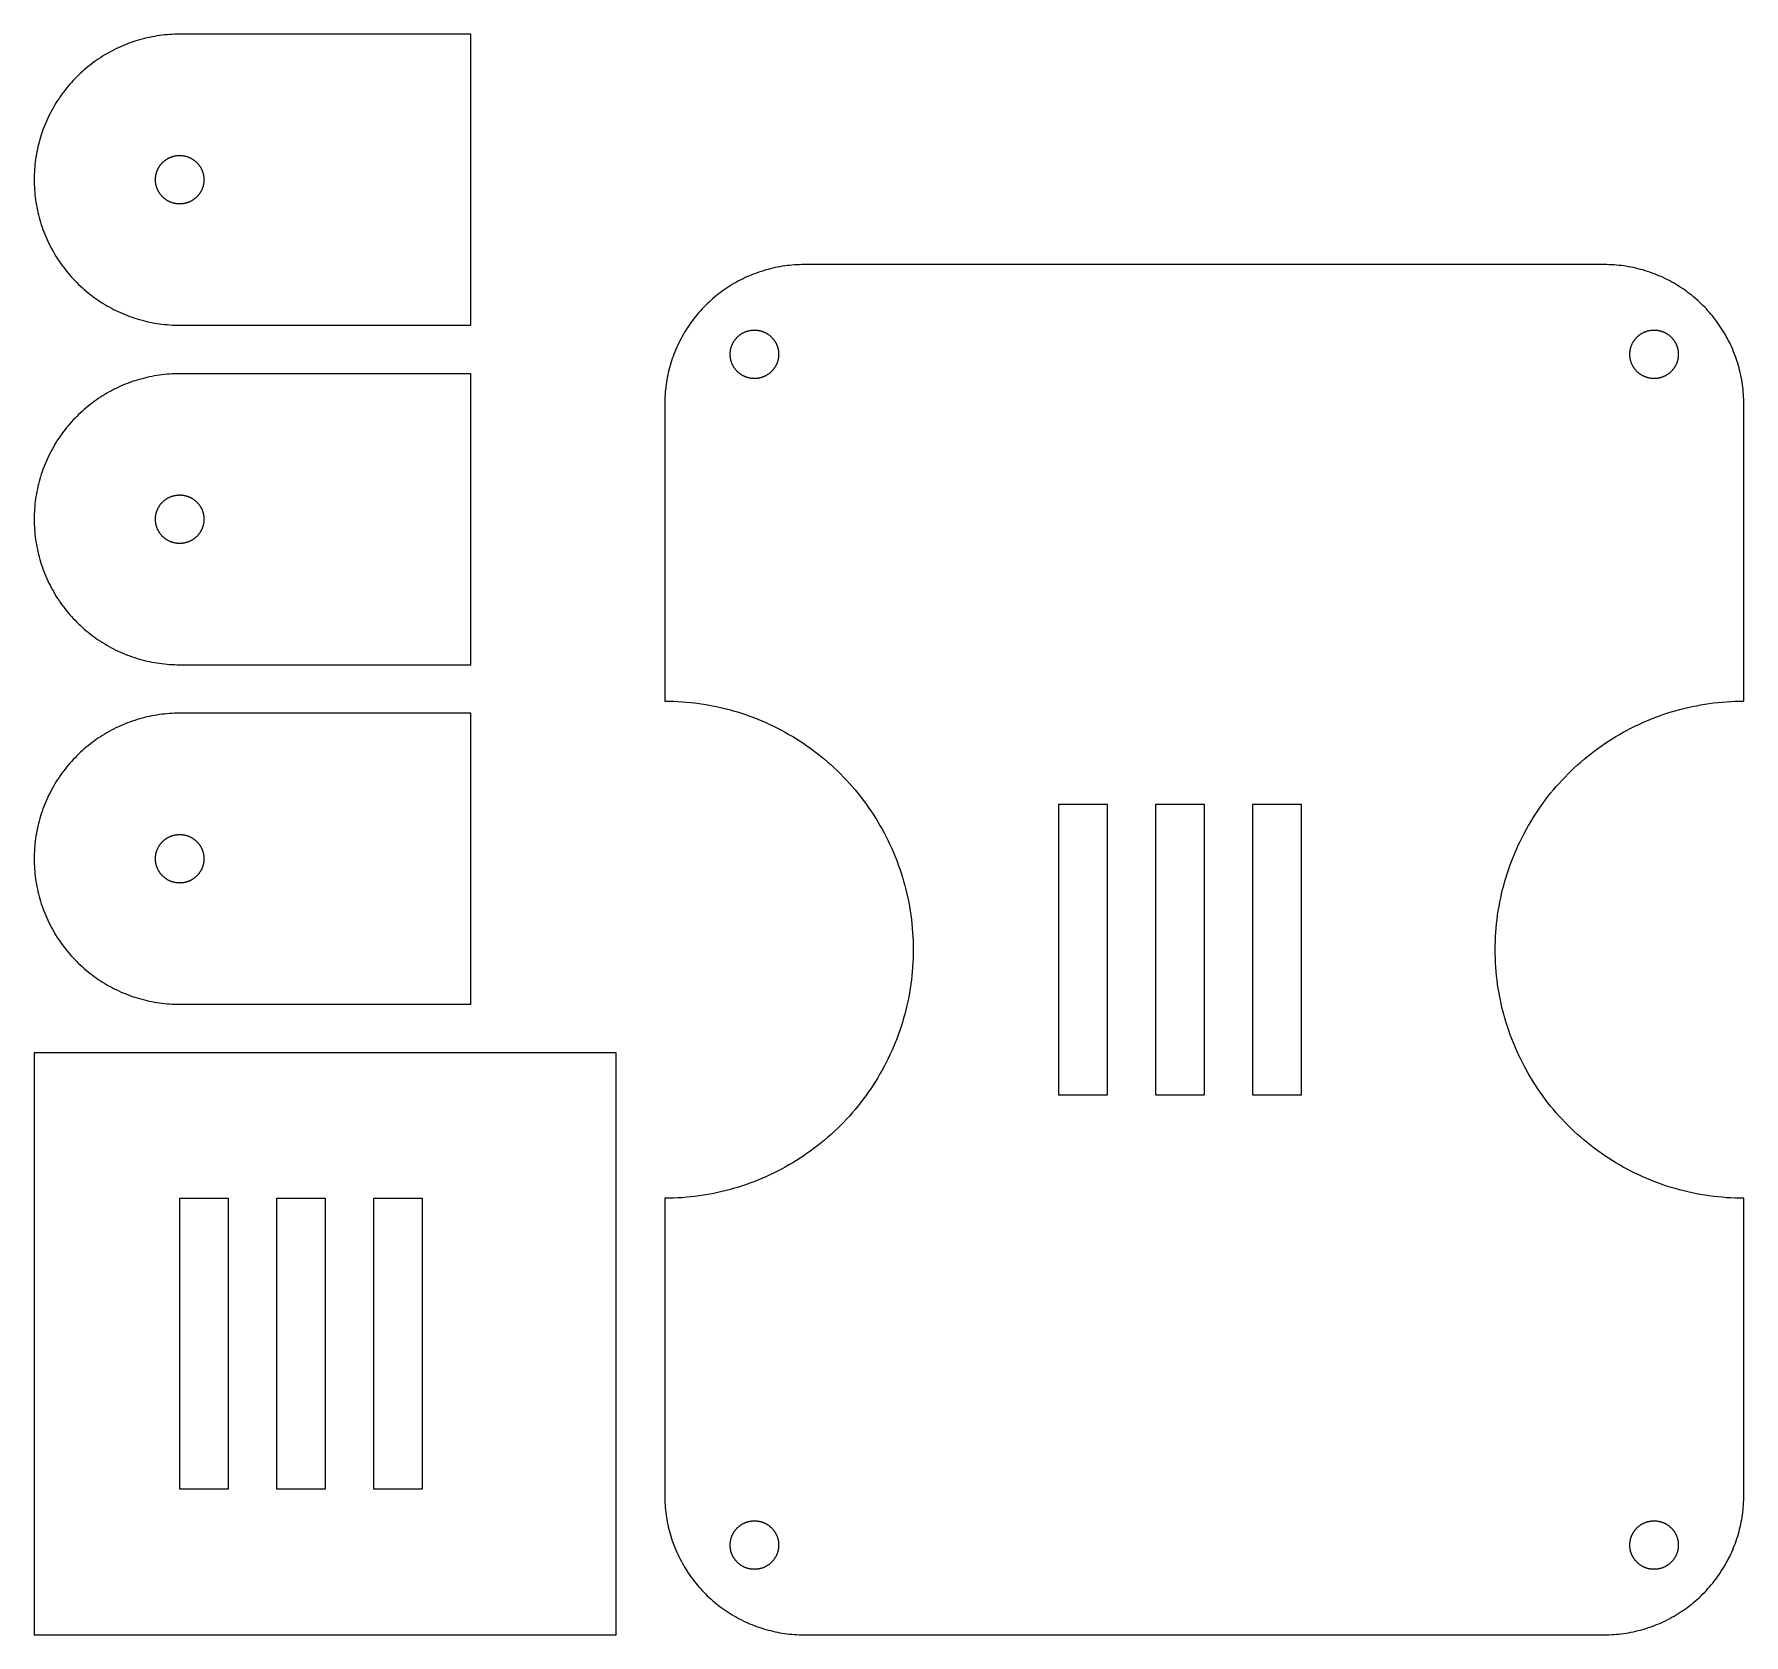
# Model space of a CAD drawing. Header units: metres. Extents: x 0 to 141, y 0 to 132.
import ezdxf

# ---------------------------------------------------------------- set-up
doc = ezdxf.new("R2010")
doc.units = ezdxf.units.M

msp = doc.modelspace()

# ---------------------------------------------------------------- linework, layer by layer
for p, q in [((7.69958, 131.203), (7.50473, 131.126)), ((7.89577, 131.276), (7.69958, 131.203)), ((8.09319, 131.346), (7.89577, 131.276)), ((8.29181, 131.413), (8.09319, 131.346)), ((8.49155, 131.476), (8.29181, 131.413)), ((8.69235, 131.535), (8.49155, 131.476)), ((8.89418, 131.591), (8.69235, 131.535)), ((9.09694, 131.644), (8.89418, 131.591)), ((9.3006, 131.692), (9.09694, 131.644)), ((9.50507, 131.738), (9.3006, 131.692)), ((9.7103, 131.78), (9.50507, 131.738)), ((9.91623, 131.818), (9.7103, 131.78)), ((10.1228, 131.852), (9.91623, 131.818)), ((10.3299, 131.883), (10.1228, 131.852)), ((10.5376, 131.911), (10.3299, 131.883)), ((10.7457, 131.934), (10.5376, 131.911)), ((10.9541, 131.954), (10.7457, 131.934)), ((11.1629, 131.971), (10.9541, 131.954)), ((11.372, 131.984), (11.1629, 131.971)), ((11.5812, 131.993), (11.372, 131.984)), ((11.7906, 131.998), (11.5812, 131.993)), ((12, 132), (11.7906, 131.998)), ((36, 132), (12, 132)), ((36, 108), (36, 132)), ((5.1171, 129.83), (4.94658, 129.708)), ((5.28969, 129.948), (5.1171, 129.83)), ((5.46434, 130.064), (5.28969, 129.948)), ((5.64098, 130.177), (5.46434, 130.064)), ((5.81955, 130.286), (5.64098, 130.177)), ((6, 130.392), (5.81955, 130.286)), ((6.1823, 130.495), (6, 130.392)), ((6.36635, 130.595), (6.1823, 130.495)), ((6.55212, 130.692), (6.36635, 130.595)), ((6.73955, 130.786), (6.55212, 130.692)), ((6.92859, 130.876), (6.73955, 130.786)), ((7.11917, 130.963), (6.92859, 130.876)), ((7.31123, 131.046), (7.11917, 130.963)), ((7.50473, 131.126), (7.31123, 131.046)), ((3.36794, 128.336), (3.22377, 128.184)), ((3.51472, 128.485), (3.36794, 128.336)), ((3.66411, 128.632), (3.51472, 128.485)), ((3.81602, 128.776), (3.66411, 128.632)), ((3.97044, 128.918), (3.81602, 128.776)), ((4.1273, 129.057), (3.97044, 128.918)), ((4.28656, 129.193), (4.1273, 129.057)), ((4.44817, 129.326), (4.28656, 129.193)), ((4.61208, 129.456), (4.44817, 129.326)), ((4.77823, 129.584), (4.61208, 129.456)), ((4.94658, 129.708), (4.77823, 129.584)), ((2.29181, 127.053), (2.17018, 126.883)), ((2.41638, 127.222), (2.29181, 127.053)), ((2.54388, 127.388), (2.41638, 127.222)), ((2.67426, 127.552), (2.54388, 127.388)), ((2.80748, 127.713), (2.67426, 127.552)), ((2.9435, 127.873), (2.80748, 127.713)), ((3.08228, 128.03), (2.9435, 127.873)), ((3.22377, 128.184), (3.08228, 128.03)), ((1.40463, 125.634), (1.30792, 125.448)), ((1.50458, 125.818), (1.40463, 125.634)), ((1.6077, 126), (1.50458, 125.818)), ((1.714, 126.18), (1.6077, 126)), ((1.82343, 126.359), (1.714, 126.18)), ((1.93596, 126.536), (1.82343, 126.359)), ((2.05156, 126.71), (1.93596, 126.536)), ((2.17018, 126.883), (2.05156, 126.71)), ((0.723694, 124.104), (0.653778, 123.907)), ((0.797043, 124.3), (0.723694, 124.104)), ((0.873795, 124.495), (0.797043, 124.3)), ((0.953949, 124.689), (0.873795, 124.495)), ((1.03746, 124.881), (0.953949, 124.689)), ((1.12431, 125.071), (1.03746, 124.881)), ((1.21448, 125.26), (1.12431, 125.071)), ((1.30792, 125.448), (1.21448, 125.26)), ((0.307571, 122.699), (0.262238, 122.495)), ((0.356461, 122.903), (0.307571, 122.699)), ((0.408905, 123.106), (0.356461, 122.903)), ((0.464874, 123.308), (0.408905, 123.106)), ((0.524353, 123.508), (0.464874, 123.308)), ((0.587326, 123.708), (0.524353, 123.508)), ((0.653778, 123.907), (0.587326, 123.708)), ((0.089447, 121.462), (0.06575, 121.254)), ((0.116791, 121.67), (0.089447, 121.462)), ((0.147751, 121.877), (0.116791, 121.67)), ((0.182312, 122.084), (0.147751, 121.877)), ((0.220474, 122.29), (0.182312, 122.084)), ((0.262238, 122.495), (0.220474, 122.29)), ((10.4457, 121.259), (10.4679, 121.286)), ((10.4679, 121.286), (10.4906, 121.312)), ((10.4906, 121.312), (10.5137, 121.338)), ((10.5137, 121.338), (10.5373, 121.364)), ((10.5373, 121.364), (10.5613, 121.389)), ((10.5613, 121.389), (10.5858, 121.414)), ((10.5858, 121.414), (10.6107, 121.439)), ((10.6107, 121.439), (10.636, 121.463)), ((10.636, 121.463), (10.6617, 121.486)), ((10.6617, 121.486), (10.6879, 121.509)), ((10.6879, 121.509), (10.7144, 121.532)), ((10.7144, 121.532), (10.7414, 121.554)), ((10.7414, 121.554), (10.7687, 121.576)), ((10.7687, 121.576), (10.7964, 121.597)), ((10.7964, 121.597), (10.8244, 121.618)), ((10.8244, 121.618), (10.8529, 121.638)), ((10.8529, 121.638), (10.8816, 121.658)), ((10.8816, 121.658), (10.9107, 121.677)), ((10.9107, 121.677), (10.9402, 121.696)), ((10.9402, 121.696), (10.9699, 121.714)), ((10.9699, 121.714), (11, 121.732)), ((11, 121.732), (11.0304, 121.749)), ((11.0304, 121.749), (11.0611, 121.766)), ((11.0611, 121.766), (11.092, 121.782)), ((11.092, 121.782), (11.1233, 121.798)), ((11.1233, 121.798), (11.1548, 121.813)), ((11.1548, 121.813), (11.1865, 121.827)), ((11.1865, 121.827), (11.2186, 121.841)), ((11.2186, 121.841), (11.2508, 121.854)), ((11.2508, 121.854), (11.2833, 121.867)), ((11.2833, 121.867), (11.316, 121.879)), ((11.316, 121.879), (11.3489, 121.891)), ((11.3489, 121.891), (11.382, 121.902)), ((11.382, 121.902), (11.4153, 121.913)), ((11.4153, 121.913), (11.4487, 121.923)), ((11.4487, 121.923), (11.4824, 121.932)), ((11.4824, 121.932), (11.5162, 121.941)), ((11.5162, 121.941), (11.5501, 121.949)), ((11.5501, 121.949), (11.5842, 121.956)), ((11.5842, 121.956), (11.6184, 121.963)), ((11.6184, 121.963), (11.6527, 121.97)), ((11.6527, 121.97), (11.6871, 121.975)), ((11.6871, 121.975), (11.7217, 121.981)), ((11.7217, 121.981), (11.7563, 121.985)), ((11.7563, 121.985), (11.791, 121.989)), ((11.791, 121.989), (11.8257, 121.992)), ((11.8257, 121.992), (11.8605, 121.995)), ((11.8605, 121.995), (11.8953, 121.997)), ((11.8953, 121.997), (11.9302, 121.999)), ((11.9302, 121.999), (11.9651, 122)), ((11.9651, 122), (12, 122)), ((12, 122), (12.0349, 122)), ((12.0349, 122), (12.0698, 121.999)), ((12.0698, 121.999), (12.1047, 121.997)), ((12.1047, 121.997), (12.1395, 121.995)), ((12.1395, 121.995), (12.1743, 121.992)), ((12.1743, 121.992), (12.209, 121.989)), ((12.209, 121.989), (12.2437, 121.985)), ((12.2437, 121.985), (12.2783, 121.981)), ((12.2783, 121.981), (12.3129, 121.975)), ((12.3129, 121.975), (12.3473, 121.97)), ((12.3473, 121.97), (12.3816, 121.963)), ((12.3816, 121.963), (12.4158, 121.956)), ((12.4158, 121.956), (12.4499, 121.949)), ((12.4499, 121.949), (12.4838, 121.941)), ((12.4838, 121.941), (12.5176, 121.932)), ((12.5176, 121.932), (12.5513, 121.923)), ((12.5513, 121.923), (12.5847, 121.913)), ((12.5847, 121.913), (12.618, 121.902)), ((12.618, 121.902), (12.6511, 121.891)), ((12.6511, 121.891), (12.684, 121.879)), ((12.684, 121.879), (12.7167, 121.867)), ((12.7167, 121.867), (12.7492, 121.854)), ((12.7492, 121.854), (12.7814, 121.841)), ((12.7814, 121.841), (12.8135, 121.827)), ((12.8135, 121.827), (12.8452, 121.813)), ((12.8452, 121.813), (12.8767, 121.798)), ((12.8767, 121.798), (12.908, 121.782)), ((12.908, 121.782), (12.9389, 121.766)), ((12.9389, 121.766), (12.9696, 121.749)), ((12.9696, 121.749), (13, 121.732)), ((13, 121.732), (13.0301, 121.714)), ((13.0301, 121.714), (13.0598, 121.696)), ((13.0598, 121.696), (13.0893, 121.677)), ((13.0893, 121.677), (13.1184, 121.658)), ((13.1184, 121.658), (13.1471, 121.638)), ((13.1471, 121.638), (13.1756, 121.618)), ((13.1756, 121.618), (13.2036, 121.597)), ((13.2036, 121.597), (13.2313, 121.576)), ((13.2313, 121.576), (13.2586, 121.554)), ((13.2586, 121.554), (13.2856, 121.532)), ((13.2856, 121.532), (13.3121, 121.509)), ((13.3121, 121.509), (13.3383, 121.486)), ((13.3383, 121.486), (13.364, 121.463)), ((13.364, 121.463), (13.3893, 121.439)), ((13.3893, 121.439), (13.4142, 121.414)), ((13.4142, 121.414), (13.4387, 121.389)), ((13.4387, 121.389), (13.4627, 121.364)), ((13.4627, 121.364), (13.4863, 121.338)), ((13.4863, 121.338), (13.5094, 121.312)), ((13.5094, 121.312), (13.5321, 121.286)), ((13.5321, 121.286), (13.5543, 121.259)), ((0.001831, 120.209), (0, 120)), ((0, 120), (0.001831, 119.791)), ((0.007324, 120.419), (0.001831, 120.209)), ((0.016449, 120.628), (0.007324, 120.419)), ((0.029236, 120.837), (0.016449, 120.628)), ((0.04567, 121.046), (0.029236, 120.837)), ((0.06575, 121.254), (0.04567, 121.046)), ((10, 120), (10.0003, 120.035)), ((10.0003, 119.965), (10, 120)), ((10.0003, 120.035), (10.0012, 120.07)), ((10.0012, 119.93), (10.0003, 119.965)), ((10.0012, 120.07), (10.0027, 120.105)), ((10.0027, 119.895), (10.0012, 119.93)), ((10.0027, 120.105), (10.0049, 120.14)), ((10.0049, 119.86), (10.0027, 119.895)), ((10.0049, 120.14), (10.0076, 120.174)), ((10.0076, 119.826), (10.0049, 119.86)), ((10.0076, 120.174), (10.011, 120.209)), ((10.011, 120.209), (10.0149, 120.244)), ((10.0149, 120.244), (10.0195, 120.278)), ((10.0195, 120.278), (10.0246, 120.313)), ((10.0246, 120.313), (10.0304, 120.347)), ((10.0304, 120.347), (10.0368, 120.382)), ((10.0368, 120.382), (10.0437, 120.416)), ((10.0437, 120.416), (10.0513, 120.45)), ((10.0513, 120.45), (10.0594, 120.484)), ((10.0594, 120.484), (10.0682, 120.518)), ((10.0682, 120.518), (10.0775, 120.551)), ((10.0775, 120.551), (10.0874, 120.585)), ((10.0874, 120.585), (10.0979, 120.618)), ((10.0979, 120.618), (10.109, 120.651)), ((10.109, 120.651), (10.1206, 120.684)), ((10.1206, 120.684), (10.1328, 120.717)), ((10.1328, 120.717), (10.1456, 120.749)), ((10.1456, 120.749), (10.159, 120.781)), ((10.159, 120.781), (10.1729, 120.813)), ((10.1729, 120.813), (10.1874, 120.845)), ((10.1874, 120.845), (10.2024, 120.877)), ((10.2024, 120.877), (10.218, 120.908)), ((10.218, 120.908), (10.2341, 120.939)), ((10.2341, 120.939), (10.2508, 120.97)), ((10.2508, 120.97), (10.268, 121)), ((10.268, 121), (10.2857, 121.03)), ((10.2857, 121.03), (10.3039, 121.06)), ((10.3039, 121.06), (10.3227, 121.089)), ((10.3227, 121.089), (10.3419, 121.118)), ((10.3419, 121.118), (10.3617, 121.147)), ((10.3617, 121.147), (10.382, 121.176)), ((10.382, 121.176), (10.4027, 121.204)), ((10.4027, 121.204), (10.424, 121.231)), ((10.424, 121.231), (10.4457, 121.259)), ((13.5543, 121.259), (13.576, 121.231)), ((13.576, 121.231), (13.5973, 121.204)), ((13.5973, 121.204), (13.618, 121.176)), ((13.618, 121.176), (13.6383, 121.147)), ((13.6383, 121.147), (13.6581, 121.118)), ((13.6581, 121.118), (13.6773, 121.089)), ((13.6773, 121.089), (13.6961, 121.06)), ((13.6961, 121.06), (13.7143, 121.03)), ((13.7143, 121.03), (13.732, 121)), ((13.732, 121), (13.7492, 120.97)), ((13.7492, 120.97), (13.7659, 120.939)), ((13.7659, 120.939), (13.782, 120.908)), ((13.782, 120.908), (13.7976, 120.877)), ((13.7976, 120.877), (13.8126, 120.845)), ((13.8126, 120.845), (13.8271, 120.813)), ((13.8271, 120.813), (13.841, 120.781)), ((13.841, 120.781), (13.8544, 120.749)), ((13.8544, 120.749), (13.8672, 120.717)), ((13.8672, 120.717), (13.8794, 120.684)), ((13.8794, 120.684), (13.891, 120.651)), ((13.891, 120.651), (13.9021, 120.618)), ((13.9021, 120.618), (13.9126, 120.585)), ((13.9126, 120.585), (13.9225, 120.551)), ((13.9225, 120.551), (13.9318, 120.518)), ((13.9318, 120.518), (13.9406, 120.484)), ((13.9406, 120.484), (13.9487, 120.45)), ((13.9487, 120.45), (13.9563, 120.416)), ((13.9563, 120.416), (13.9632, 120.382)), ((13.9632, 120.382), (13.9696, 120.347)), ((13.9696, 120.347), (13.9754, 120.313)), ((13.9754, 120.313), (13.9805, 120.278)), ((13.9805, 120.278), (13.9851, 120.244)), ((13.9851, 120.244), (13.989, 120.209)), ((13.989, 120.209), (13.9924, 120.174)), ((13.9924, 120.174), (13.9951, 120.14)), ((13.9951, 119.86), (13.9924, 119.826)), ((13.9951, 120.14), (13.9973, 120.105)), ((13.9973, 119.895), (13.9951, 119.86)), ((13.9973, 120.105), (13.9988, 120.07)), ((13.9988, 119.93), (13.9973, 119.895)), ((13.9988, 120.07), (13.9997, 120.035)), ((13.9997, 119.965), (13.9988, 119.93)), ((13.9997, 120.035), (14, 120)), ((14, 120), (13.9997, 119.965)), ((0.001831, 119.791), (0.007324, 119.581)), ((0.007324, 119.581), (0.016449, 119.372)), ((0.016449, 119.372), (0.029236, 119.163)), ((0.029236, 119.163), (0.04567, 118.954)), ((0.04567, 118.954), (0.06575, 118.746)), ((0.06575, 118.746), (0.089447, 118.538)), ((0.089447, 118.538), (0.116791, 118.33)), ((10.011, 119.791), (10.0076, 119.826)), ((10.0149, 119.756), (10.011, 119.791)), ((10.0195, 119.722), (10.0149, 119.756)), ((10.0246, 119.687), (10.0195, 119.722)), ((10.0304, 119.653), (10.0246, 119.687)), ((10.0368, 119.618), (10.0304, 119.653)), ((10.0437, 119.584), (10.0368, 119.618)), ((10.0513, 119.55), (10.0437, 119.584)), ((10.0594, 119.516), (10.0513, 119.55)), ((10.0682, 119.482), (10.0594, 119.516)), ((10.0775, 119.449), (10.0682, 119.482)), ((10.0874, 119.415), (10.0775, 119.449)), ((10.0979, 119.382), (10.0874, 119.415)), ((10.109, 119.349), (10.0979, 119.382)), ((10.1206, 119.316), (10.109, 119.349)), ((10.1328, 119.283), (10.1206, 119.316)), ((10.1456, 119.251), (10.1328, 119.283)), ((10.159, 119.219), (10.1456, 119.251)), ((10.1729, 119.187), (10.159, 119.219)), ((10.1874, 119.155), (10.1729, 119.187)), ((10.2024, 119.123), (10.1874, 119.155)), ((10.218, 119.092), (10.2024, 119.123)), ((10.2341, 119.061), (10.218, 119.092)), ((10.2508, 119.03), (10.2341, 119.061)), ((10.268, 119), (10.2508, 119.03)), ((10.2857, 118.97), (10.268, 119)), ((10.3039, 118.94), (10.2857, 118.97)), ((10.3227, 118.911), (10.3039, 118.94)), ((10.3419, 118.882), (10.3227, 118.911)), ((10.3617, 118.853), (10.3419, 118.882)), ((10.382, 118.824), (10.3617, 118.853)), ((10.4027, 118.796), (10.382, 118.824)), ((10.424, 118.769), (10.4027, 118.796)), ((10.4457, 118.741), (10.424, 118.769)), ((10.4679, 118.714), (10.4457, 118.741)), ((10.4906, 118.688), (10.4679, 118.714)), ((10.5137, 118.662), (10.4906, 118.688)), ((10.5373, 118.636), (10.5137, 118.662)), ((10.5613, 118.611), (10.5373, 118.636)), ((10.5858, 118.586), (10.5613, 118.611)), ((10.6107, 118.561), (10.5858, 118.586)), ((10.636, 118.537), (10.6107, 118.561)), ((10.6617, 118.514), (10.636, 118.537)), ((10.6879, 118.491), (10.6617, 118.514)), ((10.7144, 118.468), (10.6879, 118.491)), ((10.7414, 118.446), (10.7144, 118.468)), ((10.7687, 118.424), (10.7414, 118.446)), ((13.2586, 118.446), (13.2313, 118.424)), ((13.2856, 118.468), (13.2586, 118.446)), ((13.3121, 118.491), (13.2856, 118.468)), ((13.3383, 118.514), (13.3121, 118.491)), ((13.364, 118.537), (13.3383, 118.514)), ((13.3893, 118.561), (13.364, 118.537)), ((13.4142, 118.586), (13.3893, 118.561)), ((13.4387, 118.611), (13.4142, 118.586)), ((13.4627, 118.636), (13.4387, 118.611)), ((13.4863, 118.662), (13.4627, 118.636)), ((13.5094, 118.688), (13.4863, 118.662)), ((13.5321, 118.714), (13.5094, 118.688)), ((13.5543, 118.741), (13.5321, 118.714)), ((13.576, 118.769), (13.5543, 118.741)), ((13.5973, 118.796), (13.576, 118.769)), ((13.618, 118.824), (13.5973, 118.796)), ((13.6383, 118.853), (13.618, 118.824)), ((13.6581, 118.882), (13.6383, 118.853)), ((13.6773, 118.911), (13.6581, 118.882)), ((13.6961, 118.94), (13.6773, 118.911)), ((13.7143, 118.97), (13.6961, 118.94)), ((13.732, 119), (13.7143, 118.97)), ((13.7492, 119.03), (13.732, 119)), ((13.7659, 119.061), (13.7492, 119.03)), ((13.782, 119.092), (13.7659, 119.061)), ((13.7976, 119.123), (13.782, 119.092)), ((13.8126, 119.155), (13.7976, 119.123)), ((13.8271, 119.187), (13.8126, 119.155)), ((13.841, 119.219), (13.8271, 119.187)), ((13.8544, 119.251), (13.841, 119.219)), ((13.8672, 119.283), (13.8544, 119.251)), ((13.8794, 119.316), (13.8672, 119.283)), ((13.891, 119.349), (13.8794, 119.316)), ((13.9021, 119.382), (13.891, 119.349)), ((13.9126, 119.415), (13.9021, 119.382)), ((13.9225, 119.449), (13.9126, 119.415)), ((13.9318, 119.482), (13.9225, 119.449)), ((13.9406, 119.516), (13.9318, 119.482)), ((13.9487, 119.55), (13.9406, 119.516)), ((13.9563, 119.584), (13.9487, 119.55)), ((13.9632, 119.618), (13.9563, 119.584)), ((13.9696, 119.653), (13.9632, 119.618)), ((13.9754, 119.687), (13.9696, 119.653)), ((13.9805, 119.722), (13.9754, 119.687)), ((13.9851, 119.756), (13.9805, 119.722)), ((13.989, 119.791), (13.9851, 119.756)), ((13.9924, 119.826), (13.989, 119.791)), ((0.116791, 118.33), (0.147751, 118.123)), ((0.147751, 118.123), (0.182312, 117.916)), ((0.182312, 117.916), (0.220474, 117.71)), ((0.220474, 117.71), (0.262238, 117.505)), ((0.262238, 117.505), (0.307571, 117.301)), ((0.307571, 117.301), (0.356461, 117.097)), ((0.356461, 117.097), (0.408905, 116.894)), ((10.7964, 118.403), (10.7687, 118.424)), ((10.8244, 118.382), (10.7964, 118.403)), ((10.8529, 118.362), (10.8244, 118.382)), ((10.8816, 118.342), (10.8529, 118.362)), ((10.9107, 118.323), (10.8816, 118.342)), ((10.9402, 118.304), (10.9107, 118.323)), ((10.9699, 118.286), (10.9402, 118.304)), ((11, 118.268), (10.9699, 118.286)), ((11.0304, 118.251), (11, 118.268)), ((11.0611, 118.234), (11.0304, 118.251)), ((11.092, 118.218), (11.0611, 118.234)), ((11.1233, 118.202), (11.092, 118.218)), ((11.1548, 118.187), (11.1233, 118.202)), ((11.1865, 118.173), (11.1548, 118.187)), ((11.2186, 118.159), (11.1865, 118.173)), ((11.2508, 118.146), (11.2186, 118.159)), ((11.2833, 118.133), (11.2508, 118.146)), ((11.316, 118.121), (11.2833, 118.133)), ((11.3489, 118.109), (11.316, 118.121)), ((11.382, 118.098), (11.3489, 118.109)), ((11.4153, 118.087), (11.382, 118.098)), ((11.4487, 118.077), (11.4153, 118.087)), ((11.4824, 118.068), (11.4487, 118.077)), ((11.5162, 118.059), (11.4824, 118.068)), ((11.5501, 118.051), (11.5162, 118.059)), ((11.5842, 118.044), (11.5501, 118.051)), ((11.6184, 118.037), (11.5842, 118.044)), ((11.6527, 118.03), (11.6184, 118.037)), ((11.6871, 118.025), (11.6527, 118.03)), ((11.7217, 118.019), (11.6871, 118.025)), ((11.7563, 118.015), (11.7217, 118.019)), ((11.791, 118.011), (11.7563, 118.015)), ((11.8257, 118.008), (11.791, 118.011)), ((11.8605, 118.005), (11.8257, 118.008)), ((11.8953, 118.003), (11.8605, 118.005)), ((11.9302, 118.001), (11.8953, 118.003)), ((11.9651, 118), (11.9302, 118.001)), ((12, 118), (11.9651, 118)), ((12.0349, 118), (12, 118)), ((12.0698, 118.001), (12.0349, 118)), ((12.1047, 118.003), (12.0698, 118.001)), ((12.1395, 118.005), (12.1047, 118.003)), ((12.1743, 118.008), (12.1395, 118.005)), ((12.209, 118.011), (12.1743, 118.008)), ((12.2437, 118.015), (12.209, 118.011)), ((12.2783, 118.019), (12.2437, 118.015)), ((12.3129, 118.025), (12.2783, 118.019)), ((12.3473, 118.03), (12.3129, 118.025)), ((12.3816, 118.037), (12.3473, 118.03)), ((12.4158, 118.044), (12.3816, 118.037)), ((12.4499, 118.051), (12.4158, 118.044)), ((12.4838, 118.059), (12.4499, 118.051)), ((12.5176, 118.068), (12.4838, 118.059)), ((12.5513, 118.077), (12.5176, 118.068)), ((12.5847, 118.087), (12.5513, 118.077)), ((12.618, 118.098), (12.5847, 118.087)), ((12.6511, 118.109), (12.618, 118.098)), ((12.684, 118.121), (12.6511, 118.109)), ((12.7167, 118.133), (12.684, 118.121)), ((12.7492, 118.146), (12.7167, 118.133)), ((12.7814, 118.159), (12.7492, 118.146)), ((12.8135, 118.173), (12.7814, 118.159)), ((12.8452, 118.187), (12.8135, 118.173)), ((12.8767, 118.202), (12.8452, 118.187)), ((12.908, 118.218), (12.8767, 118.202)), ((12.9389, 118.234), (12.908, 118.218)), ((12.9696, 118.251), (12.9389, 118.234)), ((13, 118.268), (12.9696, 118.251)), ((13.0301, 118.286), (13, 118.268)), ((13.0598, 118.304), (13.0301, 118.286)), ((13.0893, 118.323), (13.0598, 118.304)), ((13.1184, 118.342), (13.0893, 118.323)), ((13.1471, 118.362), (13.1184, 118.342)), ((13.1756, 118.382), (13.1471, 118.362)), ((13.2036, 118.403), (13.1756, 118.382)), ((13.2313, 118.424), (13.2036, 118.403)), ((0.408905, 116.894), (0.464874, 116.692)), ((0.464874, 116.692), (0.524353, 116.492)), ((0.524353, 116.492), (0.587326, 116.292)), ((0.587326, 116.292), (0.653778, 116.093)), ((0.653778, 116.093), (0.723694, 115.896)), ((0.723694, 115.896), (0.797043, 115.7)), ((0.797043, 115.7), (0.873795, 115.505)), ((0.873795, 115.505), (0.953949, 115.311)), ((0.953949, 115.311), (1.03746, 115.119)), ((1.03746, 115.119), (1.12431, 114.929)), ((1.12431, 114.929), (1.21448, 114.74)), ((1.21448, 114.74), (1.30792, 114.552)), ((1.30792, 114.552), (1.40463, 114.366)), ((1.40463, 114.366), (1.50458, 114.182)), ((1.50458, 114.182), (1.6077, 114)), ((1.6077, 114), (1.714, 113.82)), ((1.714, 113.82), (1.82343, 113.641)), ((1.82343, 113.641), (1.93596, 113.464)), ((1.93596, 113.464), (2.05156, 113.29)), ((2.05156, 113.29), (2.17018, 113.117)), ((2.17018, 113.117), (2.29181, 112.947)), ((2.29181, 112.947), (2.41638, 112.778)), ((61.5031, 112.825), (61.3057, 112.789)), ((61.701, 112.858), (61.5031, 112.825)), ((61.8995, 112.888), (61.701, 112.858)), ((62.0985, 112.914), (61.8995, 112.888)), ((62.2979, 112.937), (62.0985, 112.914)), ((62.4977, 112.956), (62.2979, 112.937)), ((62.6978, 112.972), (62.4977, 112.956)), ((62.8981, 112.984), (62.6978, 112.972)), ((63.0987, 112.993), (62.8981, 112.984)), ((63.2993, 112.998), (63.0987, 112.993)), ((63.5, 113), (63.2993, 112.998)), ((129.5, 113), (63.5, 113)), ((129.701, 112.998), (129.5, 113)), ((129.901, 112.993), (129.701, 112.998)), ((130.102, 112.984), (129.901, 112.993)), ((130.302, 112.972), (130.102, 112.984)), ((130.502, 112.956), (130.302, 112.972)), ((130.702, 112.937), (130.502, 112.956)), ((130.901, 112.914), (130.702, 112.937)), ((131.1, 112.888), (130.901, 112.914)), ((131.299, 112.858), (131.1, 112.888)), ((131.497, 112.825), (131.299, 112.858)), ((131.694, 112.789), (131.497, 112.825)), ((2.41638, 112.778), (2.54388, 112.612)), ((2.54388, 112.612), (2.67426, 112.448)), ((2.67426, 112.448), (2.80748, 112.287)), ((2.80748, 112.287), (2.9435, 112.127)), ((2.9435, 112.127), (3.08228, 111.97)), ((3.08228, 111.97), (3.22377, 111.816)), ((3.22377, 111.816), (3.36794, 111.664)), ((3.36794, 111.664), (3.51472, 111.515)), ((3.51472, 111.515), (3.66411, 111.368)), ((57.75, 111.459), (57.5771, 111.357)), ((57.9247, 111.558), (57.75, 111.459)), ((58.1011, 111.654), (57.9247, 111.558)), ((58.2791, 111.747), (58.1011, 111.654)), ((58.4587, 111.836), (58.2791, 111.747)), ((58.6399, 111.923), (58.4587, 111.836)), ((58.8225, 112.006), (58.6399, 111.923)), ((59.0066, 112.086), (58.8225, 112.006)), ((59.192, 112.163), (59.0066, 112.086)), ((59.3788, 112.236), (59.192, 112.163)), ((59.5668, 112.306), (59.3788, 112.236)), ((59.756, 112.373), (59.5668, 112.306)), ((59.9463, 112.437), (59.756, 112.373)), ((60.1377, 112.497), (59.9463, 112.437)), ((60.3302, 112.555), (60.1377, 112.497)), ((60.5236, 112.608), (60.3302, 112.555)), ((60.7179, 112.658), (60.5236, 112.608)), ((60.9131, 112.705), (60.7179, 112.658)), ((61.109, 112.749), (60.9131, 112.705)), ((61.3057, 112.789), (61.109, 112.749)), ((131.891, 112.749), (131.694, 112.789)), ((132.087, 112.705), (131.891, 112.749)), ((132.282, 112.658), (132.087, 112.705)), ((132.476, 112.608), (132.282, 112.658)), ((132.67, 112.555), (132.476, 112.608)), ((132.862, 112.497), (132.67, 112.555)), ((133.054, 112.437), (132.862, 112.497)), ((133.244, 112.373), (133.054, 112.437)), ((133.433, 112.306), (133.244, 112.373)), ((133.621, 112.236), (133.433, 112.306)), ((133.808, 112.163), (133.621, 112.236)), ((133.993, 112.086), (133.808, 112.163)), ((134.177, 112.006), (133.993, 112.086)), ((134.36, 111.923), (134.177, 112.006)), ((134.541, 111.836), (134.36, 111.923)), ((134.721, 111.747), (134.541, 111.836)), ((134.899, 111.654), (134.721, 111.747)), ((135.075, 111.558), (134.899, 111.654)), ((135.25, 111.459), (135.075, 111.558)), ((135.423, 111.357), (135.25, 111.459)), ((3.66411, 111.368), (3.81602, 111.224)), ((3.81602, 111.224), (3.97044, 111.082)), ((3.97044, 111.082), (4.1273, 110.943)), ((4.1273, 110.943), (4.28656, 110.807)), ((4.28656, 110.807), (4.44817, 110.674)), ((4.44817, 110.674), (4.61208, 110.544)), ((4.61208, 110.544), (4.77823, 110.416)), ((4.77823, 110.416), (4.94658, 110.292)), ((4.94658, 110.292), (5.1171, 110.17)), ((5.1171, 110.17), (5.28969, 110.052)), ((5.28969, 110.052), (5.46434, 109.936)), ((55.805, 110.046), (55.657, 109.911)), ((55.9553, 110.179), (55.805, 110.046)), ((56.108, 110.31), (55.9553, 110.179)), ((56.2628, 110.437), (56.108, 110.31)), ((56.4199, 110.562), (56.2628, 110.437)), ((56.5791, 110.684), (56.4199, 110.562)), ((56.7405, 110.804), (56.5791, 110.684)), ((56.9039, 110.92), (56.7405, 110.804)), ((57.0693, 111.034), (56.9039, 110.92)), ((57.2367, 111.145), (57.0693, 111.034)), ((57.4059, 111.253), (57.2367, 111.145)), ((57.5771, 111.357), (57.4059, 111.253)), ((135.594, 111.253), (135.423, 111.357)), ((135.763, 111.145), (135.594, 111.253)), ((135.931, 111.034), (135.763, 111.145)), ((136.096, 110.92), (135.931, 111.034)), ((136.26, 110.804), (136.096, 110.92)), ((136.421, 110.684), (136.26, 110.804)), ((136.58, 110.562), (136.421, 110.684)), ((136.737, 110.437), (136.58, 110.562)), ((136.892, 110.31), (136.737, 110.437)), ((137.045, 110.179), (136.892, 110.31)), ((137.195, 110.046), (137.045, 110.179)), ((137.343, 109.911), (137.195, 110.046)), ((5.46434, 109.936), (5.64098, 109.823)), ((5.64098, 109.823), (5.81955, 109.714)), ((5.81955, 109.714), (6, 109.608)), ((6, 109.608), (6.1823, 109.505)), ((6.1823, 109.505), (6.36635, 109.405)), ((6.36635, 109.405), (6.55212, 109.308)), ((6.55212, 109.308), (6.73955, 109.214)), ((6.73955, 109.214), (6.92859, 109.124)), ((6.92859, 109.124), (7.11917, 109.037)), ((7.11917, 109.037), (7.31123, 108.954)), ((7.31123, 108.954), (7.50473, 108.874)), ((7.50473, 108.874), (7.69958, 108.797)), ((7.69958, 108.797), (7.89577, 108.724)), ((7.89577, 108.724), (8.09319, 108.654)), ((8.09319, 108.654), (8.29181, 108.587)), ((8.29181, 108.587), (8.49155, 108.524)), ((54.4379, 108.58), (54.3157, 108.421)), ((54.5628, 108.737), (54.4379, 108.58)), ((54.6905, 108.892), (54.5628, 108.737)), ((54.8208, 109.045), (54.6905, 108.892)), ((54.9538, 109.195), (54.8208, 109.045)), ((55.0894, 109.343), (54.9538, 109.195)), ((55.2276, 109.489), (55.0894, 109.343)), ((55.3683, 109.632), (55.2276, 109.489)), ((55.5114, 109.772), (55.3683, 109.632)), ((55.657, 109.911), (55.5114, 109.772)), ((137.489, 109.772), (137.343, 109.911)), ((137.632, 109.632), (137.489, 109.772)), ((137.772, 109.489), (137.632, 109.632)), ((137.911, 109.343), (137.772, 109.489)), ((138.046, 109.195), (137.911, 109.343)), ((138.179, 109.045), (138.046, 109.195)), ((138.31, 108.892), (138.179, 109.045)), ((138.437, 108.737), (138.31, 108.892)), ((138.562, 108.58), (138.437, 108.737)), ((138.684, 108.421), (138.562, 108.58)), ((8.49155, 108.524), (8.69235, 108.465)), ((8.69235, 108.465), (8.89418, 108.409)), ((8.89418, 108.409), (9.09694, 108.356)), ((9.09694, 108.356), (9.3006, 108.308)), ((9.3006, 108.308), (9.50507, 108.262)), ((9.50507, 108.262), (9.7103, 108.22)), ((9.7103, 108.22), (9.91623, 108.182)), ((9.91623, 108.182), (10.1228, 108.148)), ((10.1228, 108.148), (10.3299, 108.117)), ((10.3299, 108.117), (10.5376, 108.089)), ((10.5376, 108.089), (10.7457, 108.066)), ((10.7457, 108.066), (10.9541, 108.046)), ((10.9541, 108.046), (11.1629, 108.029)), ((11.1629, 108.029), (11.372, 108.016)), ((11.372, 108.016), (11.5812, 108.007)), ((11.5812, 108.007), (11.7906, 108.002)), ((11.7906, 108.002), (12, 108)), ((12, 108), (36, 108)), ((53.5407, 107.25), (53.4419, 107.075)), ((53.6426, 107.423), (53.5407, 107.25)), ((53.7475, 107.594), (53.6426, 107.423)), ((53.8553, 107.763), (53.7475, 107.594)), ((53.9661, 107.931), (53.8553, 107.763)), ((54.0798, 108.096), (53.9661, 107.931)), ((54.1963, 108.26), (54.0798, 108.096)), ((54.3157, 108.421), (54.1963, 108.26)), ((58.1414, 107.154), (58.1687, 107.176)), ((58.1687, 107.176), (58.1964, 107.197)), ((58.1964, 107.197), (58.2244, 107.218)), ((58.2244, 107.218), (58.2528, 107.238)), ((58.2528, 107.238), (58.2816, 107.258)), ((58.2816, 107.258), (58.3107, 107.277)), ((58.3107, 107.277), (58.3401, 107.296)), ((58.3401, 107.296), (58.3699, 107.314)), ((58.3699, 107.314), (58.4, 107.332)), ((58.4, 107.332), (58.4304, 107.349)), ((58.4304, 107.349), (58.461, 107.366)), ((58.461, 107.366), (58.492, 107.382)), ((58.492, 107.382), (58.5233, 107.398)), ((58.5233, 107.398), (58.5547, 107.413)), ((58.5547, 107.413), (58.5865, 107.427)), ((58.5865, 107.427), (58.6185, 107.441)), ((58.6185, 107.441), (58.6508, 107.454)), ((58.6508, 107.454), (58.6833, 107.467)), ((58.6833, 107.467), (58.716, 107.479)), ((58.716, 107.479), (58.7489, 107.491)), ((58.7489, 107.491), (58.782, 107.502)), ((58.782, 107.502), (58.8152, 107.513)), ((58.8152, 107.513), (58.8487, 107.523)), ((58.8487, 107.523), (58.8824, 107.532)), ((58.8824, 107.532), (58.9162, 107.541)), ((58.9162, 107.541), (58.9501, 107.549)), ((58.9501, 107.549), (58.9842, 107.556)), ((58.9842, 107.556), (59.0184, 107.563)), ((59.0184, 107.563), (59.0527, 107.57)), ((59.0527, 107.57), (59.0871, 107.575)), ((59.0871, 107.575), (59.1216, 107.581)), ((59.1216, 107.581), (59.1562, 107.585)), ((59.1562, 107.585), (59.1909, 107.589)), ((59.1909, 107.589), (59.2257, 107.592)), ((59.2257, 107.592), (59.2605, 107.595)), ((59.2605, 107.595), (59.2953, 107.597)), ((59.2953, 107.597), (59.3302, 107.599)), ((59.3302, 107.599), (59.3651, 107.6)), ((59.3651, 107.6), (59.4, 107.6)), ((59.4, 107.6), (59.4349, 107.6)), ((59.4349, 107.6), (59.4698, 107.599)), ((59.4698, 107.599), (59.5047, 107.597)), ((59.5047, 107.597), (59.5395, 107.595)), ((59.5395, 107.595), (59.5743, 107.592)), ((59.5743, 107.592), (59.6091, 107.589)), ((59.6091, 107.589), (59.6437, 107.585)), ((59.6437, 107.585), (59.6783, 107.581)), ((59.6783, 107.581), (59.7129, 107.575)), ((59.7129, 107.575), (59.7473, 107.57)), ((59.7473, 107.57), (59.7816, 107.563)), ((59.7816, 107.563), (59.8158, 107.556)), ((59.8158, 107.556), (59.8499, 107.549)), ((59.8499, 107.549), (59.8838, 107.541)), ((59.8838, 107.541), (59.9176, 107.532)), ((59.9176, 107.532), (59.9513, 107.523)), ((59.9513, 107.523), (59.9847, 107.513)), ((59.9847, 107.513), (60.018, 107.502)), ((60.018, 107.502), (60.0511, 107.491)), ((60.0511, 107.491), (60.084, 107.479)), ((60.084, 107.479), (60.1167, 107.467)), ((60.1167, 107.467), (60.1492, 107.454)), ((60.1492, 107.454), (60.1815, 107.441)), ((60.1815, 107.441), (60.2135, 107.427)), ((60.2135, 107.427), (60.2452, 107.413)), ((60.2452, 107.413), (60.2767, 107.398)), ((60.2767, 107.398), (60.308, 107.382)), ((60.308, 107.382), (60.3389, 107.366)), ((60.3389, 107.366), (60.3696, 107.349)), ((60.3696, 107.349), (60.4, 107.332)), ((60.4, 107.332), (60.4301, 107.314)), ((60.4301, 107.314), (60.4598, 107.296)), ((60.4598, 107.296), (60.4893, 107.277)), ((60.4893, 107.277), (60.5184, 107.258)), ((60.5184, 107.258), (60.5471, 107.238)), ((60.5471, 107.238), (60.5756, 107.218)), ((60.5756, 107.218), (60.6036, 107.197)), ((60.6036, 107.197), (60.6313, 107.176)), ((60.6313, 107.176), (60.6586, 107.154)), ((132.341, 107.154), (132.369, 107.176)), ((132.369, 107.176), (132.396, 107.197)), ((132.396, 107.197), (132.424, 107.218)), ((132.424, 107.218), (132.453, 107.238)), ((132.453, 107.238), (132.482, 107.258)), ((132.482, 107.258), (132.511, 107.277)), ((132.511, 107.277), (132.54, 107.296)), ((132.54, 107.296), (132.57, 107.314)), ((132.57, 107.314), (132.6, 107.332)), ((132.6, 107.332), (132.63, 107.349)), ((132.63, 107.349), (132.661, 107.366)), ((132.661, 107.366), (132.692, 107.382)), ((132.692, 107.382), (132.723, 107.398)), ((132.723, 107.398), (132.755, 107.413)), ((132.755, 107.413), (132.787, 107.427)), ((132.787, 107.427), (132.819, 107.441)), ((132.819, 107.441), (132.851, 107.454)), ((132.851, 107.454), (132.883, 107.467)), ((132.883, 107.467), (132.916, 107.479)), ((132.916, 107.479), (132.949, 107.491)), ((132.949, 107.491), (132.982, 107.502)), ((132.982, 107.502), (133.015, 107.513)), ((133.015, 107.513), (133.049, 107.523)), ((133.049, 107.523), (133.082, 107.532)), ((133.082, 107.532), (133.116, 107.541)), ((133.116, 107.541), (133.15, 107.549)), ((133.15, 107.549), (133.184, 107.556)), ((133.184, 107.556), (133.218, 107.563)), ((133.218, 107.563), (133.253, 107.57)), ((133.253, 107.57), (133.287, 107.575)), ((133.287, 107.575), (133.322, 107.581)), ((133.322, 107.581), (133.356, 107.585)), ((133.356, 107.585), (133.391, 107.589)), ((133.391, 107.589), (133.426, 107.592)), ((133.426, 107.592), (133.46, 107.595)), ((133.46, 107.595), (133.495, 107.597)), ((133.495, 107.597), (133.53, 107.599)), ((133.53, 107.599), (133.565, 107.6)), ((133.565, 107.6), (133.6, 107.6)), ((133.6, 107.6), (133.635, 107.6)), ((133.635, 107.6), (133.67, 107.599)), ((133.67, 107.599), (133.705, 107.597)), ((133.705, 107.597), (133.74, 107.595)), ((133.74, 107.595), (133.774, 107.592)), ((133.774, 107.592), (133.809, 107.589)), ((133.809, 107.589), (133.844, 107.585)), ((133.844, 107.585), (133.878, 107.581)), ((133.878, 107.581), (133.913, 107.575)), ((133.913, 107.575), (133.947, 107.57)), ((133.947, 107.57), (133.982, 107.563)), ((133.982, 107.563), (134.016, 107.556)), ((134.016, 107.556), (134.05, 107.549)), ((134.05, 107.549), (134.084, 107.541)), ((134.084, 107.541), (134.118, 107.532)), ((134.118, 107.532), (134.151, 107.523)), ((134.151, 107.523), (134.185, 107.513)), ((134.185, 107.513), (134.218, 107.502)), ((134.218, 107.502), (134.251, 107.491)), ((134.251, 107.491), (134.284, 107.479)), ((134.284, 107.479), (134.317, 107.467)), ((134.317, 107.467), (134.349, 107.454)), ((134.349, 107.454), (134.381, 107.441)), ((134.381, 107.441), (134.413, 107.427)), ((134.413, 107.427), (134.445, 107.413)), ((134.445, 107.413), (134.477, 107.398)), ((134.477, 107.398), (134.508, 107.382)), ((134.508, 107.382), (134.539, 107.366)), ((134.539, 107.366), (134.57, 107.349)), ((134.57, 107.349), (134.6, 107.332)), ((134.6, 107.332), (134.63, 107.314)), ((134.63, 107.314), (134.66, 107.296)), ((134.66, 107.296), (134.689, 107.277)), ((134.689, 107.277), (134.718, 107.258)), ((134.718, 107.258), (134.747, 107.238)), ((134.747, 107.238), (134.776, 107.218)), ((134.776, 107.218), (134.804, 107.197)), ((134.804, 107.197), (134.831, 107.176)), ((134.831, 107.176), (134.859, 107.154)), ((138.804, 108.26), (138.684, 108.421)), ((138.92, 108.096), (138.804, 108.26)), ((139.034, 107.931), (138.92, 108.096)), ((139.145, 107.763), (139.034, 107.931)), ((139.253, 107.594), (139.145, 107.763)), ((139.357, 107.423), (139.253, 107.594)), ((139.459, 107.25), (139.357, 107.423)), ((139.558, 107.075), (139.459, 107.25)), ((52.8374, 105.808), (52.7638, 105.621)), ((52.9142, 105.993), (52.8374, 105.808)), ((52.9942, 106.177), (52.9142, 105.993)), ((53.0775, 106.36), (52.9942, 106.177)), ((53.1639, 106.541), (53.0775, 106.36)), ((53.2534, 106.721), (53.1639, 106.541)), ((53.3461, 106.899), (53.2534, 106.721)), ((53.4419, 107.075), (53.3461, 106.899)), ((57.4049, 105.74), (57.4076, 105.774)), ((57.4076, 105.774), (57.4109, 105.809)), ((57.4109, 105.809), (57.4149, 105.844)), ((57.4149, 105.844), (57.4194, 105.878)), ((57.4194, 105.878), (57.4246, 105.913)), ((57.4246, 105.913), (57.4304, 105.947)), ((57.4304, 105.947), (57.4367, 105.982)), ((57.4367, 105.982), (57.4437, 106.016)), ((57.4437, 106.016), (57.4512, 106.05)), ((57.4512, 106.05), (57.4594, 106.084)), ((57.4594, 106.084), (57.4681, 106.118)), ((57.4681, 106.118), (57.4775, 106.151)), ((57.4775, 106.151), (57.4874, 106.185)), ((57.4874, 106.185), (57.4979, 106.218)), ((57.4979, 106.218), (57.509, 106.251)), ((57.509, 106.251), (57.5206, 106.284)), ((57.5206, 106.284), (57.5328, 106.317)), ((57.5328, 106.317), (57.5456, 106.349)), ((57.5456, 106.349), (57.559, 106.381)), ((57.559, 106.381), (57.5729, 106.413)), ((57.5729, 106.413), (57.5874, 106.445)), ((57.5874, 106.445), (57.6024, 106.477)), ((57.6024, 106.477), (57.618, 106.508)), ((57.618, 106.508), (57.6341, 106.539)), ((57.6341, 106.539), (57.6508, 106.57)), ((57.6508, 106.57), (57.6679, 106.6)), ((57.6679, 106.6), (57.6857, 106.63)), ((57.6857, 106.63), (57.7039, 106.66)), ((57.7039, 106.66), (57.7227, 106.689)), ((57.7227, 106.689), (57.7419, 106.718)), ((57.7419, 106.718), (57.7617, 106.747)), ((57.7617, 106.747), (57.782, 106.776)), ((57.782, 106.776), (57.8027, 106.804)), ((57.8027, 106.804), (57.824, 106.831)), ((57.824, 106.831), (57.8457, 106.859)), ((57.8457, 106.859), (57.8679, 106.886)), ((57.8679, 106.886), (57.8906, 106.912)), ((57.8906, 106.912), (57.9137, 106.938)), ((57.9137, 106.938), (57.9373, 106.964)), ((57.9373, 106.964), (57.9613, 106.989)), ((57.9613, 106.989), (57.9858, 107.014)), ((57.9858, 107.014), (58.0107, 107.039)), ((58.0107, 107.039), (58.036, 107.063)), ((58.036, 107.063), (58.0617, 107.086)), ((58.0617, 107.086), (58.0879, 107.109)), ((58.0879, 107.109), (58.1144, 107.132)), ((58.1144, 107.132), (58.1414, 107.154)), ((60.6586, 107.154), (60.6856, 107.132)), ((60.6856, 107.132), (60.7121, 107.109)), ((60.7121, 107.109), (60.7383, 107.086)), ((60.7383, 107.086), (60.764, 107.063)), ((60.764, 107.063), (60.7893, 107.039)), ((60.7893, 107.039), (60.8142, 107.014)), ((60.8142, 107.014), (60.8387, 106.989)), ((60.8387, 106.989), (60.8627, 106.964)), ((60.8627, 106.964), (60.8863, 106.938)), ((60.8863, 106.938), (60.9094, 106.912)), ((60.9094, 106.912), (60.9321, 106.886)), ((60.9321, 106.886), (60.9543, 106.859)), ((60.9543, 106.859), (60.976, 106.831)), ((60.976, 106.831), (60.9973, 106.804)), ((60.9973, 106.804), (61.018, 106.776)), ((61.018, 106.776), (61.0383, 106.747)), ((61.0383, 106.747), (61.0581, 106.718)), ((61.0581, 106.718), (61.0773, 106.689)), ((61.0773, 106.689), (61.0961, 106.66)), ((61.0961, 106.66), (61.1143, 106.63)), ((61.1143, 106.63), (61.132, 106.6)), ((61.132, 106.6), (61.1492, 106.57)), ((61.1492, 106.57), (61.1659, 106.539)), ((61.1659, 106.539), (61.182, 106.508)), ((61.182, 106.508), (61.1976, 106.477)), ((61.1976, 106.477), (61.2126, 106.445)), ((61.2126, 106.445), (61.2271, 106.413)), ((61.2271, 106.413), (61.241, 106.381)), ((61.241, 106.381), (61.2544, 106.349)), ((61.2544, 106.349), (61.2672, 106.317)), ((61.2672, 106.317), (61.2794, 106.284)), ((61.2794, 106.284), (61.291, 106.251)), ((61.291, 106.251), (61.3021, 106.218)), ((61.3021, 106.218), (61.3126, 106.185)), ((61.3126, 106.185), (61.3225, 106.151)), ((61.3225, 106.151), (61.3318, 106.118)), ((61.3318, 106.118), (61.3406, 106.084)), ((61.3406, 106.084), (61.3487, 106.05)), ((61.3487, 106.05), (61.3563, 106.016)), ((61.3563, 106.016), (61.3633, 105.982)), ((61.3633, 105.982), (61.3696, 105.947)), ((61.3696, 105.947), (61.3754, 105.913)), ((61.3754, 105.913), (61.3805, 105.878)), ((61.3805, 105.878), (61.3851, 105.844)), ((61.3851, 105.844), (61.389, 105.809)), ((61.389, 105.809), (61.3924, 105.774)), ((61.3924, 105.774), (61.3951, 105.74)), ((131.605, 105.74), (131.608, 105.774)), ((131.608, 105.774), (131.611, 105.809)), ((131.611, 105.809), (131.615, 105.844)), ((131.615, 105.844), (131.619, 105.878)), ((131.619, 105.878), (131.625, 105.913)), ((131.625, 105.913), (131.63, 105.947)), ((131.63, 105.947), (131.637, 105.982)), ((131.637, 105.982), (131.644, 106.016)), ((131.644, 106.016), (131.651, 106.05)), ((131.651, 106.05), (131.659, 106.084)), ((131.659, 106.084), (131.668, 106.118)), ((131.668, 106.118), (131.677, 106.151)), ((131.677, 106.151), (131.687, 106.185)), ((131.687, 106.185), (131.698, 106.218)), ((131.698, 106.218), (131.709, 106.251)), ((131.709, 106.251), (131.721, 106.284)), ((131.721, 106.284), (131.733, 106.317)), ((131.733, 106.317), (131.746, 106.349)), ((131.746, 106.349), (131.759, 106.381)), ((131.759, 106.381), (131.773, 106.413)), ((131.773, 106.413), (131.787, 106.445)), ((131.787, 106.445), (131.802, 106.477)), ((131.802, 106.477), (131.818, 106.508)), ((131.818, 106.508), (131.834, 106.539)), ((131.834, 106.539), (131.851, 106.57)), ((131.851, 106.57), (131.868, 106.6)), ((131.868, 106.6), (131.886, 106.63)), ((131.886, 106.63), (131.904, 106.66)), ((131.904, 106.66), (131.923, 106.689)), ((131.923, 106.689), (131.942, 106.718)), ((131.942, 106.718), (131.962, 106.747)), ((131.962, 106.747), (131.982, 106.776)), ((131.982, 106.776), (132.003, 106.804)), ((132.003, 106.804), (132.024, 106.831)), ((132.024, 106.831), (132.046, 106.859)), ((132.046, 106.859), (132.068, 106.886)), ((132.068, 106.886), (132.091, 106.912)), ((132.091, 106.912), (132.114, 106.938)), ((132.114, 106.938), (132.137, 106.964)), ((132.137, 106.964), (132.161, 106.989)), ((132.161, 106.989), (132.186, 107.014)), ((132.186, 107.014), (132.211, 107.039)), ((132.211, 107.039), (132.236, 107.063)), ((132.236, 107.063), (132.262, 107.086)), ((132.262, 107.086), (132.288, 107.109)), ((132.288, 107.109), (132.314, 107.132)), ((132.314, 107.132), (132.341, 107.154)), ((134.859, 107.154), (134.886, 107.132)), ((134.886, 107.132), (134.912, 107.109)), ((134.912, 107.109), (134.938, 107.086)), ((134.938, 107.086), (134.964, 107.063)), ((134.964, 107.063), (134.989, 107.039)), ((134.989, 107.039), (135.014, 107.014)), ((135.014, 107.014), (135.039, 106.989)), ((135.039, 106.989), (135.063, 106.964)), ((135.063, 106.964), (135.086, 106.938)), ((135.086, 106.938), (135.109, 106.912)), ((135.109, 106.912), (135.132, 106.886)), ((135.132, 106.886), (135.154, 106.859)), ((135.154, 106.859), (135.176, 106.831)), ((135.176, 106.831), (135.197, 106.804)), ((135.197, 106.804), (135.218, 106.776)), ((135.218, 106.776), (135.238, 106.747)), ((135.238, 106.747), (135.258, 106.718)), ((135.258, 106.718), (135.277, 106.689)), ((135.277, 106.689), (135.296, 106.66)), ((135.296, 106.66), (135.314, 106.63)), ((135.314, 106.63), (135.332, 106.6)), ((135.332, 106.6), (135.349, 106.57)), ((135.349, 106.57), (135.366, 106.539)), ((135.366, 106.539), (135.382, 106.508)), ((135.382, 106.508), (135.398, 106.477)), ((135.398, 106.477), (135.413, 106.445)), ((135.413, 106.445), (135.427, 106.413)), ((135.427, 106.413), (135.441, 106.381)), ((135.441, 106.381), (135.454, 106.349)), ((135.454, 106.349), (135.467, 106.317)), ((135.467, 106.317), (135.479, 106.284)), ((135.479, 106.284), (135.491, 106.251)), ((135.491, 106.251), (135.502, 106.218)), ((135.502, 106.218), (135.513, 106.185)), ((135.513, 106.185), (135.523, 106.151)), ((135.523, 106.151), (135.532, 106.118)), ((135.532, 106.118), (135.541, 106.084)), ((135.541, 106.084), (135.549, 106.05)), ((135.549, 106.05), (135.556, 106.016)), ((135.556, 106.016), (135.563, 105.982)), ((135.563, 105.982), (135.57, 105.947)), ((135.57, 105.947), (135.575, 105.913)), ((135.575, 105.913), (135.581, 105.878)), ((135.581, 105.878), (135.585, 105.844)), ((135.585, 105.844), (135.589, 105.809)), ((135.589, 105.809), (135.592, 105.774)), ((135.592, 105.774), (135.595, 105.74)), ((139.654, 106.899), (139.558, 107.075)), ((139.747, 106.721), (139.654, 106.899)), ((139.836, 106.541), (139.747, 106.721)), ((139.923, 106.36), (139.836, 106.541)), ((140.006, 106.177), (139.923, 106.36)), ((140.086, 105.993), (140.006, 106.177)), ((140.163, 105.808), (140.086, 105.993)), ((140.236, 105.621), (140.163, 105.808)), ((52.3919, 104.476), (52.3416, 104.282)), ((52.4455, 104.67), (52.3919, 104.476)), ((52.5025, 104.862), (52.4455, 104.67)), ((52.5629, 105.054), (52.5025, 104.862)), ((52.6265, 105.244), (52.5629, 105.054)), ((52.6935, 105.433), (52.6265, 105.244)), ((52.7638, 105.621), (52.6935, 105.433)), ((57.4, 105.6), (57.4003, 105.635)), ((57.4003, 105.565), (57.4, 105.6)), ((57.4003, 105.635), (57.4012, 105.67)), ((57.4012, 105.53), (57.4003, 105.565)), ((57.4012, 105.67), (57.4027, 105.705)), ((57.4027, 105.495), (57.4012, 105.53)), ((57.4027, 105.705), (57.4049, 105.74)), ((57.4049, 105.46), (57.4027, 105.495)), ((57.4076, 105.426), (57.4049, 105.46)), ((57.4109, 105.391), (57.4076, 105.426)), ((57.4149, 105.356), (57.4109, 105.391)), ((57.4194, 105.322), (57.4149, 105.356)), ((57.4246, 105.287), (57.4194, 105.322)), ((57.4304, 105.253), (57.4246, 105.287)), ((57.4367, 105.218), (57.4304, 105.253)), ((57.4437, 105.184), (57.4367, 105.218)), ((57.4512, 105.15), (57.4437, 105.184)), ((57.4594, 105.116), (57.4512, 105.15)), ((57.4681, 105.082), (57.4594, 105.116)), ((57.4775, 105.049), (57.4681, 105.082)), ((57.4874, 105.015), (57.4775, 105.049)), ((57.4979, 104.982), (57.4874, 105.015)), ((57.509, 104.949), (57.4979, 104.982)), ((57.5206, 104.916), (57.509, 104.949)), ((57.5328, 104.883), (57.5206, 104.916)), ((57.5456, 104.851), (57.5328, 104.883)), ((57.559, 104.819), (57.5456, 104.851)), ((57.5729, 104.787), (57.559, 104.819)), ((57.5874, 104.755), (57.5729, 104.787)), ((57.6024, 104.723), (57.5874, 104.755)), ((57.618, 104.692), (57.6024, 104.723)), ((57.6341, 104.661), (57.618, 104.692)), ((57.6508, 104.63), (57.6341, 104.661)), ((57.6679, 104.6), (57.6508, 104.63)), ((57.6857, 104.57), (57.6679, 104.6)), ((57.7039, 104.54), (57.6857, 104.57)), ((57.7227, 104.511), (57.7039, 104.54)), ((57.7419, 104.482), (57.7227, 104.511)), ((57.7617, 104.453), (57.7419, 104.482)), ((57.782, 104.424), (57.7617, 104.453)), ((57.8027, 104.396), (57.782, 104.424)), ((57.824, 104.369), (57.8027, 104.396)), ((57.8457, 104.341), (57.824, 104.369)), ((57.8679, 104.314), (57.8457, 104.341)), ((60.9543, 104.341), (60.9321, 104.314)), ((60.976, 104.369), (60.9543, 104.341)), ((60.9973, 104.396), (60.976, 104.369)), ((61.018, 104.424), (60.9973, 104.396)), ((61.0383, 104.453), (61.018, 104.424)), ((61.0581, 104.482), (61.0383, 104.453)), ((61.0773, 104.511), (61.0581, 104.482)), ((61.0961, 104.54), (61.0773, 104.511)), ((61.1143, 104.57), (61.0961, 104.54)), ((61.132, 104.6), (61.1143, 104.57)), ((61.1492, 104.63), (61.132, 104.6)), ((61.1659, 104.661), (61.1492, 104.63)), ((61.182, 104.692), (61.1659, 104.661)), ((61.1976, 104.723), (61.182, 104.692)), ((61.2126, 104.755), (61.1976, 104.723)), ((61.2271, 104.787), (61.2126, 104.755)), ((61.241, 104.819), (61.2271, 104.787)), ((61.2544, 104.851), (61.241, 104.819)), ((61.2672, 104.883), (61.2544, 104.851)), ((61.2794, 104.916), (61.2672, 104.883)), ((61.291, 104.949), (61.2794, 104.916)), ((61.3021, 104.982), (61.291, 104.949)), ((61.3126, 105.015), (61.3021, 104.982)), ((61.3225, 105.049), (61.3126, 105.015)), ((61.3318, 105.082), (61.3225, 105.049)), ((61.3406, 105.116), (61.3318, 105.082)), ((61.3487, 105.15), (61.3406, 105.116)), ((61.3563, 105.184), (61.3487, 105.15)), ((61.3633, 105.218), (61.3563, 105.184)), ((61.3696, 105.253), (61.3633, 105.218)), ((61.3754, 105.287), (61.3696, 105.253)), ((61.3805, 105.322), (61.3754, 105.287)), ((61.3851, 105.356), (61.3805, 105.322)), ((61.389, 105.391), (61.3851, 105.356)), ((61.3924, 105.426), (61.389, 105.391)), ((61.3951, 105.46), (61.3924, 105.426)), ((61.3951, 105.74), (61.3972, 105.705)), ((61.3972, 105.495), (61.3951, 105.46)), ((61.3972, 105.705), (61.3988, 105.67)), ((61.3988, 105.53), (61.3972, 105.495)), ((61.3988, 105.67), (61.3997, 105.635)), ((61.3997, 105.565), (61.3988, 105.53)), ((61.3997, 105.635), (61.4, 105.6)), ((61.4, 105.6), (61.3997, 105.565)), ((131.6, 105.635), (131.601, 105.67)), ((131.6, 105.6), (131.6, 105.635)), ((131.6, 105.565), (131.6, 105.6)), ((131.601, 105.53), (131.6, 105.565)), ((131.601, 105.67), (131.603, 105.705)), ((131.603, 105.495), (131.601, 105.53)), ((131.603, 105.705), (131.605, 105.74)), ((131.605, 105.46), (131.603, 105.495)), ((131.608, 105.426), (131.605, 105.46)), ((131.611, 105.391), (131.608, 105.426)), ((131.615, 105.356), (131.611, 105.391)), ((131.619, 105.322), (131.615, 105.356)), ((131.625, 105.287), (131.619, 105.322)), ((131.63, 105.253), (131.625, 105.287)), ((131.637, 105.218), (131.63, 105.253)), ((131.644, 105.184), (131.637, 105.218)), ((131.651, 105.15), (131.644, 105.184)), ((131.659, 105.116), (131.651, 105.15)), ((131.668, 105.082), (131.659, 105.116)), ((131.677, 105.049), (131.668, 105.082)), ((131.687, 105.015), (131.677, 105.049)), ((131.698, 104.982), (131.687, 105.015)), ((131.709, 104.949), (131.698, 104.982)), ((131.721, 104.916), (131.709, 104.949)), ((131.733, 104.883), (131.721, 104.916)), ((131.746, 104.851), (131.733, 104.883)), ((131.759, 104.819), (131.746, 104.851)), ((131.773, 104.787), (131.759, 104.819)), ((131.787, 104.755), (131.773, 104.787)), ((131.802, 104.723), (131.787, 104.755)), ((131.818, 104.692), (131.802, 104.723)), ((131.834, 104.661), (131.818, 104.692)), ((131.851, 104.63), (131.834, 104.661)), ((131.868, 104.6), (131.851, 104.63)), ((131.886, 104.57), (131.868, 104.6)), ((131.904, 104.54), (131.886, 104.57)), ((131.923, 104.511), (131.904, 104.54)), ((131.942, 104.482), (131.923, 104.511)), ((131.962, 104.453), (131.942, 104.482)), ((131.982, 104.424), (131.962, 104.453)), ((132.003, 104.396), (131.982, 104.424)), ((132.024, 104.369), (132.003, 104.396)), ((132.046, 104.341), (132.024, 104.369)), ((132.068, 104.314), (132.046, 104.341)), ((135.154, 104.341), (135.132, 104.314)), ((135.176, 104.369), (135.154, 104.341)), ((135.197, 104.396), (135.176, 104.369)), ((135.218, 104.424), (135.197, 104.396)), ((135.238, 104.453), (135.218, 104.424)), ((135.258, 104.482), (135.238, 104.453)), ((135.277, 104.511), (135.258, 104.482)), ((135.296, 104.54), (135.277, 104.511)), ((135.314, 104.57), (135.296, 104.54)), ((135.332, 104.6), (135.314, 104.57)), ((135.349, 104.63), (135.332, 104.6)), ((135.366, 104.661), (135.349, 104.63)), ((135.382, 104.692), (135.366, 104.661)), ((135.398, 104.723), (135.382, 104.692)), ((135.413, 104.755), (135.398, 104.723)), ((135.427, 104.787), (135.413, 104.755)), ((135.441, 104.819), (135.427, 104.787)), ((135.454, 104.851), (135.441, 104.819)), ((135.467, 104.883), (135.454, 104.851)), ((135.479, 104.916), (135.467, 104.883)), ((135.491, 104.949), (135.479, 104.916)), ((135.502, 104.982), (135.491, 104.949)), ((135.513, 105.015), (135.502, 104.982)), ((135.523, 105.049), (135.513, 105.015)), ((135.532, 105.082), (135.523, 105.049)), ((135.541, 105.116), (135.532, 105.082)), ((135.549, 105.15), (135.541, 105.116)), ((135.556, 105.184), (135.549, 105.15)), ((135.563, 105.218), (135.556, 105.184)), ((135.57, 105.253), (135.563, 105.218)), ((135.575, 105.287), (135.57, 105.253)), ((135.581, 105.322), (135.575, 105.287)), ((135.585, 105.356), (135.581, 105.322)), ((135.589, 105.391), (135.585, 105.356)), ((135.592, 105.426), (135.589, 105.391)), ((135.595, 105.46), (135.592, 105.426)), ((135.595, 105.74), (135.597, 105.705)), ((135.597, 105.495), (135.595, 105.46)), ((135.597, 105.705), (135.599, 105.67)), ((135.599, 105.53), (135.597, 105.495)), ((135.599, 105.67), (135.6, 105.635)), ((135.6, 105.565), (135.599, 105.53)), ((135.6, 105.635), (135.6, 105.6)), ((135.6, 105.6), (135.6, 105.565)), ((140.306, 105.433), (140.236, 105.621)), ((140.373, 105.244), (140.306, 105.433)), ((140.437, 105.054), (140.373, 105.244)), ((140.497, 104.862), (140.437, 105.054)), ((140.555, 104.67), (140.497, 104.862)), ((140.608, 104.476), (140.555, 104.67)), ((140.658, 104.282), (140.608, 104.476)), ((7.11917, 102.963), (6.92859, 102.876)), ((7.31123, 103.046), (7.11917, 102.963)), ((7.50473, 103.126), (7.31123, 103.046)), ((7.69958, 103.203), (7.50473, 103.126)), ((7.89577, 103.276), (7.69958, 103.203)), ((8.09319, 103.346), (7.89577, 103.276)), ((8.29181, 103.413), (8.09319, 103.346)), ((8.49155, 103.476), (8.29181, 103.413)), ((8.69235, 103.535), (8.49155, 103.476)), ((8.89418, 103.591), (8.69235, 103.535)), ((9.09694, 103.644), (8.89418, 103.591)), ((9.3006, 103.692), (9.09694, 103.644)), ((9.50507, 103.738), (9.3006, 103.692)), ((9.7103, 103.78), (9.50507, 103.738)), ((9.91623, 103.818), (9.7103, 103.78)), ((10.1228, 103.852), (9.91623, 103.818)), ((10.3299, 103.883), (10.1228, 103.852)), ((10.5376, 103.911), (10.3299, 103.883)), ((10.7457, 103.934), (10.5376, 103.911)), ((10.9541, 103.954), (10.7457, 103.934)), ((11.1629, 103.971), (10.9541, 103.954)), ((11.372, 103.984), (11.1629, 103.971)), ((11.5812, 103.993), (11.372, 103.984)), ((11.7906, 103.998), (11.5812, 103.993)), ((12, 104), (11.7906, 103.998)), ((36, 104), (12, 104)), ((36, 80), (36, 104)), ((52.1119, 103.1), (52.0857, 102.901)), ((52.1416, 103.299), (52.1119, 103.1)), ((52.1747, 103.497), (52.1416, 103.299)), ((52.2113, 103.694), (52.1747, 103.497)), ((52.2513, 103.891), (52.2113, 103.694)), ((52.2948, 104.087), (52.2513, 103.891)), ((52.3416, 104.282), (52.2948, 104.087)), ((57.8906, 104.288), (57.8679, 104.314)), ((57.9137, 104.262), (57.8906, 104.288)), ((57.9373, 104.236), (57.9137, 104.262)), ((57.9613, 104.211), (57.9373, 104.236)), ((57.9858, 104.186), (57.9613, 104.211)), ((58.0107, 104.161), (57.9858, 104.186)), ((58.036, 104.137), (58.0107, 104.161)), ((58.0617, 104.114), (58.036, 104.137)), ((58.0879, 104.091), (58.0617, 104.114)), ((58.1144, 104.068), (58.0879, 104.091)), ((58.1414, 104.046), (58.1144, 104.068)), ((58.1687, 104.024), (58.1414, 104.046)), ((58.1964, 104.003), (58.1687, 104.024)), ((58.2244, 103.982), (58.1964, 104.003)), ((58.2528, 103.962), (58.2244, 103.982)), ((58.2816, 103.942), (58.2528, 103.962)), ((58.3107, 103.923), (58.2816, 103.942)), ((58.3401, 103.904), (58.3107, 103.923)), ((58.3699, 103.886), (58.3401, 103.904)), ((58.4, 103.868), (58.3699, 103.886)), ((58.4304, 103.851), (58.4, 103.868)), ((58.461, 103.834), (58.4304, 103.851)), ((58.492, 103.818), (58.461, 103.834)), ((58.5233, 103.802), (58.492, 103.818)), ((58.5547, 103.787), (58.5233, 103.802)), ((58.5865, 103.773), (58.5547, 103.787)), ((58.6185, 103.759), (58.5865, 103.773)), ((58.6508, 103.746), (58.6185, 103.759)), ((58.6833, 103.733), (58.6508, 103.746)), ((58.716, 103.721), (58.6833, 103.733)), ((58.7489, 103.709), (58.716, 103.721)), ((58.782, 103.698), (58.7489, 103.709)), ((58.8152, 103.687), (58.782, 103.698)), ((58.8487, 103.677), (58.8152, 103.687)), ((58.8824, 103.668), (58.8487, 103.677)), ((58.9162, 103.659), (58.8824, 103.668)), ((58.9501, 103.651), (58.9162, 103.659)), ((58.9842, 103.644), (58.9501, 103.651)), ((59.0184, 103.637), (58.9842, 103.644)), ((59.0527, 103.63), (59.0184, 103.637)), ((59.0871, 103.625), (59.0527, 103.63)), ((59.1216, 103.619), (59.0871, 103.625)), ((59.1562, 103.615), (59.1216, 103.619)), ((59.1909, 103.611), (59.1562, 103.615)), ((59.2257, 103.608), (59.1909, 103.611)), ((59.2605, 103.605), (59.2257, 103.608)), ((59.2953, 103.603), (59.2605, 103.605)), ((59.3302, 103.601), (59.2953, 103.603)), ((59.3651, 103.6), (59.3302, 103.601)), ((59.4, 103.6), (59.3651, 103.6)), ((59.4349, 103.6), (59.4, 103.6)), ((59.4698, 103.601), (59.4349, 103.6)), ((59.5047, 103.603), (59.4698, 103.601)), ((59.5395, 103.605), (59.5047, 103.603)), ((59.5743, 103.608), (59.5395, 103.605)), ((59.6091, 103.611), (59.5743, 103.608)), ((59.6437, 103.615), (59.6091, 103.611)), ((59.6783, 103.619), (59.6437, 103.615)), ((59.7129, 103.625), (59.6783, 103.619)), ((59.7473, 103.63), (59.7129, 103.625)), ((59.7816, 103.637), (59.7473, 103.63)), ((59.8158, 103.644), (59.7816, 103.637)), ((59.8499, 103.651), (59.8158, 103.644)), ((59.8838, 103.659), (59.8499, 103.651)), ((59.9176, 103.668), (59.8838, 103.659)), ((59.9513, 103.677), (59.9176, 103.668)), ((59.9847, 103.687), (59.9513, 103.677)), ((60.018, 103.698), (59.9847, 103.687)), ((60.0511, 103.709), (60.018, 103.698)), ((60.084, 103.721), (60.0511, 103.709)), ((60.1167, 103.733), (60.084, 103.721)), ((60.1492, 103.746), (60.1167, 103.733)), ((60.1815, 103.759), (60.1492, 103.746)), ((60.2135, 103.773), (60.1815, 103.759)), ((60.2452, 103.787), (60.2135, 103.773)), ((60.2767, 103.802), (60.2452, 103.787)), ((60.308, 103.818), (60.2767, 103.802)), ((60.3389, 103.834), (60.308, 103.818)), ((60.3696, 103.851), (60.3389, 103.834)), ((60.4, 103.868), (60.3696, 103.851)), ((60.4301, 103.886), (60.4, 103.868)), ((60.4598, 103.904), (60.4301, 103.886)), ((60.4893, 103.923), (60.4598, 103.904)), ((60.5184, 103.942), (60.4893, 103.923)), ((60.5471, 103.962), (60.5184, 103.942)), ((60.5756, 103.982), (60.5471, 103.962)), ((60.6036, 104.003), (60.5756, 103.982)), ((60.6313, 104.024), (60.6036, 104.003)), ((60.6586, 104.046), (60.6313, 104.024)), ((60.6856, 104.068), (60.6586, 104.046)), ((60.7121, 104.091), (60.6856, 104.068)), ((60.7383, 104.114), (60.7121, 104.091)), ((60.764, 104.137), (60.7383, 104.114)), ((60.7893, 104.161), (60.764, 104.137)), ((60.8142, 104.186), (60.7893, 104.161)), ((60.8387, 104.211), (60.8142, 104.186)), ((60.8627, 104.236), (60.8387, 104.211)), ((60.8863, 104.262), (60.8627, 104.236)), ((60.9094, 104.288), (60.8863, 104.262)), ((60.9321, 104.314), (60.9094, 104.288)), ((132.091, 104.288), (132.068, 104.314)), ((132.114, 104.262), (132.091, 104.288)), ((132.137, 104.236), (132.114, 104.262)), ((132.161, 104.211), (132.137, 104.236)), ((132.186, 104.186), (132.161, 104.211)), ((132.211, 104.161), (132.186, 104.186)), ((132.236, 104.137), (132.211, 104.161)), ((132.262, 104.114), (132.236, 104.137)), ((132.288, 104.091), (132.262, 104.114)), ((132.314, 104.068), (132.288, 104.091)), ((132.341, 104.046), (132.314, 104.068)), ((132.369, 104.024), (132.341, 104.046)), ((132.396, 104.003), (132.369, 104.024)), ((132.424, 103.982), (132.396, 104.003)), ((132.453, 103.962), (132.424, 103.982)), ((132.482, 103.942), (132.453, 103.962)), ((132.511, 103.923), (132.482, 103.942)), ((132.54, 103.904), (132.511, 103.923)), ((132.57, 103.886), (132.54, 103.904)), ((132.6, 103.868), (132.57, 103.886)), ((132.63, 103.851), (132.6, 103.868)), ((132.661, 103.834), (132.63, 103.851)), ((132.692, 103.818), (132.661, 103.834)), ((132.723, 103.802), (132.692, 103.818)), ((132.755, 103.787), (132.723, 103.802)), ((132.787, 103.773), (132.755, 103.787)), ((132.819, 103.759), (132.787, 103.773)), ((132.851, 103.746), (132.819, 103.759)), ((132.883, 103.733), (132.851, 103.746)), ((132.916, 103.721), (132.883, 103.733)), ((132.949, 103.709), (132.916, 103.721)), ((132.982, 103.698), (132.949, 103.709)), ((133.015, 103.687), (132.982, 103.698)), ((133.049, 103.677), (133.015, 103.687)), ((133.082, 103.668), (133.049, 103.677)), ((133.116, 103.659), (133.082, 103.668)), ((133.15, 103.651), (133.116, 103.659)), ((133.184, 103.644), (133.15, 103.651)), ((133.218, 103.637), (133.184, 103.644)), ((133.253, 103.63), (133.218, 103.637)), ((133.287, 103.625), (133.253, 103.63)), ((133.322, 103.619), (133.287, 103.625)), ((133.356, 103.615), (133.322, 103.619)), ((133.391, 103.611), (133.356, 103.615)), ((133.426, 103.608), (133.391, 103.611)), ((133.46, 103.605), (133.426, 103.608)), ((133.495, 103.603), (133.46, 103.605)), ((133.53, 103.601), (133.495, 103.603)), ((133.565, 103.6), (133.53, 103.601)), ((133.6, 103.6), (133.565, 103.6)), ((133.635, 103.6), (133.6, 103.6)), ((133.67, 103.601), (133.635, 103.6)), ((133.705, 103.603), (133.67, 103.601)), ((133.74, 103.605), (133.705, 103.603)), ((133.774, 103.608), (133.74, 103.605)), ((133.809, 103.611), (133.774, 103.608)), ((133.844, 103.615), (133.809, 103.611)), ((133.878, 103.619), (133.844, 103.615)), ((133.913, 103.625), (133.878, 103.619)), ((133.947, 103.63), (133.913, 103.625)), ((133.982, 103.637), (133.947, 103.63)), ((134.016, 103.644), (133.982, 103.637)), ((134.05, 103.651), (134.016, 103.644)), ((134.084, 103.659), (134.05, 103.651)), ((134.118, 103.668), (134.084, 103.659)), ((134.151, 103.677), (134.118, 103.668)), ((134.185, 103.687), (134.151, 103.677)), ((134.218, 103.698), (134.185, 103.687)), ((134.251, 103.709), (134.218, 103.698)), ((134.284, 103.721), (134.251, 103.709)), ((134.317, 103.733), (134.284, 103.721)), ((134.349, 103.746), (134.317, 103.733)), ((134.381, 103.759), (134.349, 103.746)), ((134.413, 103.773), (134.381, 103.759)), ((134.445, 103.787), (134.413, 103.773)), ((134.477, 103.802), (134.445, 103.787)), ((134.508, 103.818), (134.477, 103.802)), ((134.539, 103.834), (134.508, 103.818)), ((134.57, 103.851), (134.539, 103.834)), ((134.6, 103.868), (134.57, 103.851)), ((134.63, 103.886), (134.6, 103.868)), ((134.66, 103.904), (134.63, 103.886)), ((134.689, 103.923), (134.66, 103.904)), ((134.718, 103.942), (134.689, 103.923)), ((134.747, 103.962), (134.718, 103.942)), ((134.776, 103.982), (134.747, 103.962)), ((134.804, 104.003), (134.776, 103.982)), ((134.831, 104.024), (134.804, 104.003)), ((134.859, 104.046), (134.831, 104.024)), ((134.886, 104.068), (134.859, 104.046)), ((134.912, 104.091), (134.886, 104.068)), ((134.938, 104.114), (134.912, 104.091)), ((134.964, 104.137), (134.938, 104.114)), ((134.989, 104.161), (134.964, 104.137)), ((135.014, 104.186), (134.989, 104.161)), ((135.039, 104.211), (135.014, 104.186)), ((135.063, 104.236), (135.039, 104.211)), ((135.086, 104.262), (135.063, 104.236)), ((135.109, 104.288), (135.086, 104.262)), ((135.132, 104.314), (135.109, 104.288)), ((140.705, 104.087), (140.658, 104.282)), ((140.749, 103.891), (140.705, 104.087)), ((140.789, 103.694), (140.749, 103.891)), ((140.825, 103.497), (140.789, 103.694)), ((140.858, 103.299), (140.825, 103.497)), ((140.888, 103.1), (140.858, 103.299)), ((140.914, 102.901), (140.888, 103.1)), ((4.77823, 101.584), (4.61208, 101.456)), ((4.94658, 101.708), (4.77823, 101.584)), ((5.1171, 101.83), (4.94658, 101.708)), ((5.28969, 101.948), (5.1171, 101.83)), ((5.46434, 102.064), (5.28969, 101.948)), ((5.64098, 102.177), (5.46434, 102.064)), ((5.81955, 102.286), (5.64098, 102.177)), ((6, 102.392), (5.81955, 102.286)), ((6.1823, 102.495), (6, 102.392)), ((6.36635, 102.595), (6.1823, 102.495)), ((6.55212, 102.692), (6.36635, 102.595)), ((6.73955, 102.786), (6.55212, 102.692)), ((6.92859, 102.876), (6.73955, 102.786)), ((52.0018, 101.701), (52, 101.5)), ((52.007, 101.901), (52.0018, 101.701)), ((52.0158, 102.102), (52.007, 101.901)), ((52.028, 102.302), (52.0158, 102.102)), ((52.0438, 102.502), (52.028, 102.302)), ((52.063, 102.702), (52.0438, 102.502)), ((52.0857, 102.901), (52.063, 102.702)), ((140.937, 102.702), (140.914, 102.901)), ((140.956, 102.502), (140.937, 102.702)), ((140.972, 102.302), (140.956, 102.502)), ((140.984, 102.102), (140.972, 102.302)), ((140.993, 101.901), (140.984, 102.102)), ((140.998, 101.701), (140.993, 101.901)), ((141, 101.5), (140.998, 101.701)), ((3.22377, 100.184), (3.08228, 100.03)), ((3.36794, 100.336), (3.22377, 100.184)), ((3.51472, 100.485), (3.36794, 100.336)), ((3.66411, 100.632), (3.51472, 100.485)), ((3.81602, 100.776), (3.66411, 100.632)), ((3.97044, 100.918), (3.81602, 100.776)), ((4.1273, 101.057), (3.97044, 100.918)), ((4.28656, 101.193), (4.1273, 101.057)), ((4.44817, 101.326), (4.28656, 101.193)), ((4.61208, 101.456), (4.44817, 101.326)), ((52, 101.5), (52, 77)), ((141, 77), (141, 101.5)), ((2.05156, 98.7103), (1.93596, 98.5357)), ((2.17018, 98.8829), (2.05156, 98.7103)), ((2.29181, 99.0534), (2.17018, 98.8829)), ((2.41638, 99.2218), (2.29181, 99.0534)), ((2.54388, 99.3879), (2.41638, 99.2218)), ((2.67426, 99.5518), (2.54388, 99.3879)), ((2.80748, 99.7134), (2.67426, 99.5518)), ((2.9435, 99.8727), (2.80748, 99.7134)), ((3.08228, 100.03), (2.9435, 99.8727)), ((1.30792, 97.4479), (1.21448, 97.2605)), ((1.40463, 97.6337), (1.30792, 97.4479)), ((1.50458, 97.8177), (1.40463, 97.6337)), ((1.6077, 98), (1.50458, 97.8177)), ((1.714, 98.1805), (1.6077, 98)), ((1.82343, 98.359), (1.714, 98.1805)), ((1.93596, 98.5357), (1.82343, 98.359)), ((0.653778, 95.9068), (0.587326, 95.7082)), ((0.723694, 96.1042), (0.653778, 95.9068)), ((0.797043, 96.3004), (0.723694, 96.1042)), ((0.873795, 96.4953), (0.797043, 96.3004)), ((0.953949, 96.6888), (0.873795, 96.4953)), ((1.03746, 96.8808), (0.953949, 96.6888)), ((1.12431, 97.0714), (1.03746, 96.8808)), ((1.21448, 97.2605), (1.12431, 97.0714)), ((0.262238, 94.4949), (0.220474, 94.2897)), ((0.307571, 94.6994), (0.262238, 94.4949)), ((0.356461, 94.9031), (0.307571, 94.6994)), ((0.408905, 95.1058), (0.356461, 94.9031)), ((0.464874, 95.3076), (0.408905, 95.1058)), ((0.524353, 95.5085), (0.464874, 95.3076)), ((0.587326, 95.7082), (0.524353, 95.5085)), ((0.06575, 93.2543), (0.04567, 93.0459)), ((0.089447, 93.4624), (0.06575, 93.2543)), ((0.116791, 93.6701), (0.089447, 93.4624)), ((0.147751, 93.8772), (0.116791, 93.6701)), ((0.182312, 94.0838), (0.147751, 93.8772)), ((0.220474, 94.2897), (0.182312, 94.0838)), ((10.3039, 93.0598), (10.3227, 93.0893)), ((10.3227, 93.0893), (10.3419, 93.1184)), ((10.3419, 93.1184), (10.3617, 93.1471)), ((10.3617, 93.1471), (10.382, 93.1756)), ((10.382, 93.1756), (10.4027, 93.2036)), ((10.4027, 93.2036), (10.424, 93.2313)), ((10.424, 93.2313), (10.4457, 93.2586)), ((10.4457, 93.2586), (10.4679, 93.2856)), ((10.4679, 93.2856), (10.4906, 93.3121)), ((10.4906, 93.3121), (10.5137, 93.3383)), ((10.5137, 93.3383), (10.5373, 93.364)), ((10.5373, 93.364), (10.5613, 93.3893)), ((10.5613, 93.3893), (10.5858, 93.4142)), ((10.5858, 93.4142), (10.6107, 93.4387)), ((10.6107, 93.4387), (10.636, 93.4627)), ((10.636, 93.4627), (10.6617, 93.4863)), ((10.6617, 93.4863), (10.6879, 93.5094)), ((10.6879, 93.5094), (10.7144, 93.5321)), ((10.7144, 93.5321), (10.7414, 93.5543)), ((10.7414, 93.5543), (10.7687, 93.576)), ((10.7687, 93.576), (10.7964, 93.5973)), ((10.7964, 93.5973), (10.8244, 93.618)), ((10.8244, 93.618), (10.8529, 93.6383)), ((10.8529, 93.6383), (10.8816, 93.6581)), ((10.8816, 93.6581), (10.9107, 93.6773)), ((10.9107, 93.6773), (10.9402, 93.6961)), ((10.9402, 93.6961), (10.9699, 93.7143)), ((10.9699, 93.7143), (11, 93.732)), ((11, 93.732), (11.0304, 93.7492)), ((11.0304, 93.7492), (11.0611, 93.7659)), ((11.0611, 93.7659), (11.092, 93.782)), ((11.092, 93.782), (11.1233, 93.7976)), ((11.1233, 93.7976), (11.1548, 93.8126)), ((11.1548, 93.8126), (11.1865, 93.8271)), ((11.1865, 93.8271), (11.2186, 93.841)), ((11.2186, 93.841), (11.2508, 93.8544)), ((11.2508, 93.8544), (11.2833, 93.8672)), ((11.2833, 93.8672), (11.316, 93.8794)), ((11.316, 93.8794), (11.3489, 93.891)), ((11.3489, 93.891), (11.382, 93.9021)), ((11.382, 93.9021), (11.4153, 93.9126)), ((11.4153, 93.9126), (11.4487, 93.9225)), ((11.4487, 93.9225), (11.4824, 93.9318)), ((11.4824, 93.9318), (11.5162, 93.9406)), ((11.5162, 93.9406), (11.5501, 93.9487)), ((11.5501, 93.9487), (11.5842, 93.9563)), ((11.5842, 93.9563), (11.6184, 93.9632)), ((11.6184, 93.9632), (11.6527, 93.9696)), ((11.6527, 93.9696), (11.6871, 93.9754)), ((11.6871, 93.9754), (11.7217, 93.9805)), ((11.7217, 93.9805), (11.7563, 93.9851)), ((11.7563, 93.9851), (11.791, 93.989)), ((11.791, 93.989), (11.8257, 93.9924)), ((11.8257, 93.9924), (11.8605, 93.9951)), ((11.8605, 93.9951), (11.8953, 93.9973)), ((11.8953, 93.9973), (11.9302, 93.9988)), ((11.9302, 93.9988), (11.9651, 93.9997)), ((11.9651, 93.9997), (12, 94)), ((12, 94), (12.0349, 93.9997)), ((12.0349, 93.9997), (12.0698, 93.9988)), ((12.0698, 93.9988), (12.1047, 93.9973)), ((12.1047, 93.9973), (12.1395, 93.9951)), ((12.1395, 93.9951), (12.1743, 93.9924)), ((12.1743, 93.9924), (12.209, 93.989)), ((12.209, 93.989), (12.2437, 93.9851)), ((12.2437, 93.9851), (12.2783, 93.9805)), ((12.2783, 93.9805), (12.3129, 93.9754)), ((12.3129, 93.9754), (12.3473, 93.9696)), ((12.3473, 93.9696), (12.3816, 93.9632)), ((12.3816, 93.9632), (12.4158, 93.9563)), ((12.4158, 93.9563), (12.4499, 93.9487)), ((12.4499, 93.9487), (12.4838, 93.9406)), ((12.4838, 93.9406), (12.5176, 93.9318)), ((12.5176, 93.9318), (12.5513, 93.9225)), ((12.5513, 93.9225), (12.5847, 93.9126)), ((12.5847, 93.9126), (12.618, 93.9021)), ((12.618, 93.9021), (12.6511, 93.891)), ((12.6511, 93.891), (12.684, 93.8794)), ((12.684, 93.8794), (12.7167, 93.8672)), ((12.7167, 93.8672), (12.7492, 93.8544)), ((12.7492, 93.8544), (12.7814, 93.841)), ((12.7814, 93.841), (12.8135, 93.8271)), ((12.8135, 93.8271), (12.8452, 93.8126)), ((12.8452, 93.8126), (12.8767, 93.7976)), ((12.8767, 93.7976), (12.908, 93.782)), ((12.908, 93.782), (12.9389, 93.7659)), ((12.9389, 93.7659), (12.9696, 93.7492)), ((12.9696, 93.7492), (13, 93.732)), ((13, 93.732), (13.0301, 93.7143)), ((13.0301, 93.7143), (13.0598, 93.6961)), ((13.0598, 93.6961), (13.0893, 93.6773)), ((13.0893, 93.6773), (13.1184, 93.6581)), ((13.1184, 93.6581), (13.1471, 93.6383)), ((13.1471, 93.6383), (13.1756, 93.618)), ((13.1756, 93.618), (13.2036, 93.5973)), ((13.2036, 93.5973), (13.2313, 93.576)), ((13.2313, 93.576), (13.2586, 93.5543)), ((13.2586, 93.5543), (13.2856, 93.5321)), ((13.2856, 93.5321), (13.3121, 93.5094)), ((13.3121, 93.5094), (13.3383, 93.4863)), ((13.3383, 93.4863), (13.364, 93.4627)), ((13.364, 93.4627), (13.3893, 93.4387)), ((13.3893, 93.4387), (13.4142, 93.4142)), ((13.4142, 93.4142), (13.4387, 93.3893)), ((13.4387, 93.3893), (13.4627, 93.364)), ((13.4627, 93.364), (13.4863, 93.3383)), ((13.4863, 93.3383), (13.5094, 93.3121)), ((13.5094, 93.3121), (13.5321, 93.2856)), ((13.5321, 93.2856), (13.5543, 93.2586)), ((13.5543, 93.2586), (13.576, 93.2313)), ((13.576, 93.2313), (13.5973, 93.2036)), ((13.5973, 93.2036), (13.618, 93.1756)), ((13.618, 93.1756), (13.6383, 93.1471)), ((13.6383, 93.1471), (13.6581, 93.1184)), ((13.6581, 93.1184), (13.6773, 93.0893)), ((13.6773, 93.0893), (13.6961, 93.0598)), ((0.001831, 92.2094), (0, 92)), ((0, 92), (0.001831, 91.7906)), ((0.007324, 92.4188), (0.001831, 92.2094)), ((0.001831, 91.7906), (0.007324, 91.5812)), ((0.016449, 92.628), (0.007324, 92.4188)), ((0.029236, 92.8371), (0.016449, 92.628)), ((0.04567, 93.0459), (0.029236, 92.8371)), ((10, 92), (10.0003, 92.0349)), ((10.0003, 91.9651), (10, 92)), ((10.0003, 92.0349), (10.0012, 92.0698)), ((10.0012, 91.9302), (10.0003, 91.9651)), ((10.0012, 92.0698), (10.0027, 92.1047)), ((10.0027, 91.8953), (10.0012, 91.9302)), ((10.0027, 92.1047), (10.0049, 92.1395)), ((10.0049, 91.8605), (10.0027, 91.8953)), ((10.0049, 92.1395), (10.0076, 92.1743)), ((10.0076, 91.8257), (10.0049, 91.8605)), ((10.0076, 92.1743), (10.011, 92.209)), ((10.011, 91.791), (10.0076, 91.8257)), ((10.011, 92.209), (10.0149, 92.2437)), ((10.0149, 91.7563), (10.011, 91.791)), ((10.0149, 92.2437), (10.0195, 92.2783)), ((10.0195, 91.7217), (10.0149, 91.7563)), ((10.0195, 92.2783), (10.0246, 92.3129)), ((10.0246, 91.6871), (10.0195, 91.7217)), ((10.0246, 92.3129), (10.0304, 92.3473)), ((10.0304, 91.6527), (10.0246, 91.6871)), ((10.0304, 92.3473), (10.0368, 92.3816)), ((10.0368, 91.6184), (10.0304, 91.6527)), ((10.0368, 92.3816), (10.0437, 92.4158)), ((10.0437, 92.4158), (10.0513, 92.4499)), ((10.0513, 92.4499), (10.0594, 92.4838)), ((10.0594, 92.4838), (10.0682, 92.5176)), ((10.0682, 92.5176), (10.0775, 92.5513)), ((10.0775, 92.5513), (10.0874, 92.5847)), ((10.0874, 92.5847), (10.0979, 92.618)), ((10.0979, 92.618), (10.109, 92.6511)), ((10.109, 92.6511), (10.1206, 92.684)), ((10.1206, 92.684), (10.1328, 92.7167)), ((10.1328, 92.7167), (10.1456, 92.7492)), ((10.1456, 92.7492), (10.159, 92.7814)), ((10.159, 92.7814), (10.1729, 92.8135)), ((10.1729, 92.8135), (10.1874, 92.8452)), ((10.1874, 92.8452), (10.2024, 92.8767)), ((10.2024, 92.8767), (10.218, 92.908)), ((10.218, 92.908), (10.2341, 92.9389)), ((10.2341, 92.9389), (10.2508, 92.9696)), ((10.2508, 92.9696), (10.268, 93)), ((10.268, 93), (10.2857, 93.0301)), ((10.2857, 93.0301), (10.3039, 93.0598)), ((13.6961, 93.0598), (13.7143, 93.0301)), ((13.7143, 93.0301), (13.732, 93)), ((13.732, 93), (13.7492, 92.9696)), ((13.7492, 92.9696), (13.7659, 92.9389)), ((13.7659, 92.9389), (13.782, 92.908)), ((13.782, 92.908), (13.7976, 92.8767)), ((13.7976, 92.8767), (13.8126, 92.8452)), ((13.8126, 92.8452), (13.8271, 92.8135)), ((13.8271, 92.8135), (13.841, 92.7814)), ((13.841, 92.7814), (13.8544, 92.7492)), ((13.8544, 92.7492), (13.8672, 92.7167)), ((13.8672, 92.7167), (13.8794, 92.684)), ((13.8794, 92.684), (13.891, 92.6511)), ((13.891, 92.6511), (13.9021, 92.618)), ((13.9021, 92.618), (13.9126, 92.5847)), ((13.9126, 92.5847), (13.9225, 92.5513)), ((13.9225, 92.5513), (13.9318, 92.5176)), ((13.9318, 92.5176), (13.9406, 92.4838)), ((13.9406, 92.4838), (13.9487, 92.4499)), ((13.9487, 92.4499), (13.9563, 92.4158)), ((13.9563, 92.4158), (13.9632, 92.3816)), ((13.9632, 92.3816), (13.9696, 92.3473)), ((13.9696, 91.6527), (13.9632, 91.6184)), ((13.9696, 92.3473), (13.9754, 92.3129)), ((13.9754, 91.6871), (13.9696, 91.6527)), ((13.9754, 92.3129), (13.9805, 92.2783)), ((13.9805, 91.7217), (13.9754, 91.6871)), ((13.9805, 92.2783), (13.9851, 92.2437)), ((13.9851, 91.7563), (13.9805, 91.7217)), ((13.9851, 92.2437), (13.989, 92.209)), ((13.989, 91.791), (13.9851, 91.7563)), ((13.989, 92.209), (13.9924, 92.1743)), ((13.9924, 91.8257), (13.989, 91.791)), ((13.9924, 92.1743), (13.9951, 92.1395)), ((13.9951, 91.8605), (13.9924, 91.8257)), ((13.9951, 92.1395), (13.9973, 92.1047)), ((13.9973, 91.8953), (13.9951, 91.8605)), ((13.9973, 92.1047), (13.9988, 92.0698)), ((13.9988, 91.9302), (13.9973, 91.8953)), ((13.9988, 92.0698), (13.9997, 92.0349)), ((13.9997, 91.9651), (13.9988, 91.9302)), ((13.9997, 92.0349), (14, 92)), ((14, 92), (13.9997, 91.9651)), ((0.007324, 91.5812), (0.016449, 91.372)), ((0.016449, 91.372), (0.029236, 91.1629)), ((0.029236, 91.1629), (0.04567, 90.9541)), ((0.04567, 90.9541), (0.06575, 90.7457)), ((0.06575, 90.7457), (0.089447, 90.5376)), ((0.089447, 90.5376), (0.116791, 90.3299)), ((0.116791, 90.3299), (0.147751, 90.1228)), ((10.0437, 91.5842), (10.0368, 91.6184)), ((10.0513, 91.5501), (10.0437, 91.5842)), ((10.0594, 91.5162), (10.0513, 91.5501)), ((10.0682, 91.4824), (10.0594, 91.5162)), ((10.0775, 91.4487), (10.0682, 91.4824)), ((10.0874, 91.4153), (10.0775, 91.4487)), ((10.0979, 91.382), (10.0874, 91.4153)), ((10.109, 91.3489), (10.0979, 91.382)), ((10.1206, 91.316), (10.109, 91.3489)), ((10.1328, 91.2833), (10.1206, 91.316)), ((10.1456, 91.2508), (10.1328, 91.2833)), ((10.159, 91.2186), (10.1456, 91.2508)), ((10.1729, 91.1865), (10.159, 91.2186)), ((10.1874, 91.1548), (10.1729, 91.1865)), ((10.2024, 91.1233), (10.1874, 91.1548)), ((10.218, 91.092), (10.2024, 91.1233)), ((10.2341, 91.0611), (10.218, 91.092)), ((10.2508, 91.0304), (10.2341, 91.0611)), ((10.268, 91), (10.2508, 91.0304)), ((10.2857, 90.9699), (10.268, 91)), ((10.3039, 90.9402), (10.2857, 90.9699)), ((10.3227, 90.9107), (10.3039, 90.9402)), ((10.3419, 90.8816), (10.3227, 90.9107)), ((10.3617, 90.8529), (10.3419, 90.8816)), ((10.382, 90.8244), (10.3617, 90.8529)), ((10.4027, 90.7964), (10.382, 90.8244)), ((10.424, 90.7687), (10.4027, 90.7964)), ((10.4457, 90.7414), (10.424, 90.7687)), ((10.4679, 90.7144), (10.4457, 90.7414)), ((10.4906, 90.6879), (10.4679, 90.7144)), ((10.5137, 90.6617), (10.4906, 90.6879)), ((10.5373, 90.636), (10.5137, 90.6617)), ((10.5613, 90.6107), (10.5373, 90.636)), ((10.5858, 90.5858), (10.5613, 90.6107)), ((10.6107, 90.5613), (10.5858, 90.5858)), ((10.636, 90.5373), (10.6107, 90.5613)), ((10.6617, 90.5137), (10.636, 90.5373)), ((10.6879, 90.4906), (10.6617, 90.5137)), ((10.7144, 90.4679), (10.6879, 90.4906)), ((10.7414, 90.4457), (10.7144, 90.4679)), ((10.7687, 90.424), (10.7414, 90.4457)), ((10.7964, 90.4027), (10.7687, 90.424)), ((10.8244, 90.382), (10.7964, 90.4027)), ((10.8529, 90.3617), (10.8244, 90.382)), ((10.8816, 90.3419), (10.8529, 90.3617)), ((10.9107, 90.3227), (10.8816, 90.3419)), ((10.9402, 90.3039), (10.9107, 90.3227)), ((10.9699, 90.2857), (10.9402, 90.3039)), ((11, 90.268), (10.9699, 90.2857)), ((11.0304, 90.2508), (11, 90.268)), ((11.0611, 90.2341), (11.0304, 90.2508)), ((12.9696, 90.2508), (12.9389, 90.2341)), ((13, 90.268), (12.9696, 90.2508)), ((13.0301, 90.2857), (13, 90.268)), ((13.0598, 90.3039), (13.0301, 90.2857)), ((13.0893, 90.3227), (13.0598, 90.3039)), ((13.1184, 90.3419), (13.0893, 90.3227)), ((13.1471, 90.3617), (13.1184, 90.3419)), ((13.1756, 90.382), (13.1471, 90.3617)), ((13.2036, 90.4027), (13.1756, 90.382)), ((13.2313, 90.424), (13.2036, 90.4027)), ((13.2586, 90.4457), (13.2313, 90.424)), ((13.2856, 90.4679), (13.2586, 90.4457)), ((13.3121, 90.4906), (13.2856, 90.4679)), ((13.3383, 90.5137), (13.3121, 90.4906)), ((13.364, 90.5373), (13.3383, 90.5137)), ((13.3893, 90.5613), (13.364, 90.5373)), ((13.4142, 90.5858), (13.3893, 90.5613)), ((13.4387, 90.6107), (13.4142, 90.5858)), ((13.4627, 90.636), (13.4387, 90.6107)), ((13.4863, 90.6617), (13.4627, 90.636)), ((13.5094, 90.6879), (13.4863, 90.6617)), ((13.5321, 90.7144), (13.5094, 90.6879)), ((13.5543, 90.7414), (13.5321, 90.7144)), ((13.576, 90.7687), (13.5543, 90.7414)), ((13.5973, 90.7964), (13.576, 90.7687)), ((13.618, 90.8244), (13.5973, 90.7964)), ((13.6383, 90.8529), (13.618, 90.8244)), ((13.6581, 90.8816), (13.6383, 90.8529)), ((13.6773, 90.9107), (13.6581, 90.8816)), ((13.6961, 90.9402), (13.6773, 90.9107)), ((13.7143, 90.9699), (13.6961, 90.9402)), ((13.732, 91), (13.7143, 90.9699)), ((13.7492, 91.0304), (13.732, 91)), ((13.7659, 91.0611), (13.7492, 91.0304)), ((13.782, 91.092), (13.7659, 91.0611)), ((13.7976, 91.1233), (13.782, 91.092)), ((13.8126, 91.1548), (13.7976, 91.1233)), ((13.8271, 91.1865), (13.8126, 91.1548)), ((13.841, 91.2186), (13.8271, 91.1865)), ((13.8544, 91.2508), (13.841, 91.2186)), ((13.8672, 91.2833), (13.8544, 91.2508)), ((13.8794, 91.316), (13.8672, 91.2833)), ((13.891, 91.3489), (13.8794, 91.316)), ((13.9021, 91.382), (13.891, 91.3489)), ((13.9126, 91.4153), (13.9021, 91.382)), ((13.9225, 91.4487), (13.9126, 91.4153)), ((13.9318, 91.4824), (13.9225, 91.4487)), ((13.9406, 91.5162), (13.9318, 91.4824)), ((13.9487, 91.5501), (13.9406, 91.5162)), ((13.9563, 91.5842), (13.9487, 91.5501)), ((13.9632, 91.6184), (13.9563, 91.5842)), ((0.147751, 90.1228), (0.182312, 89.9162)), ((0.182312, 89.9162), (0.220474, 89.7103)), ((0.220474, 89.7103), (0.262238, 89.5051)), ((0.262238, 89.5051), (0.307571, 89.3006)), ((0.307571, 89.3006), (0.356461, 89.0969)), ((0.356461, 89.0969), (0.408905, 88.8942)), ((0.408905, 88.8942), (0.464874, 88.6924)), ((11.092, 90.218), (11.0611, 90.2341)), ((11.1233, 90.2024), (11.092, 90.218)), ((11.1548, 90.1874), (11.1233, 90.2024)), ((11.1865, 90.1729), (11.1548, 90.1874)), ((11.2186, 90.159), (11.1865, 90.1729)), ((11.2508, 90.1456), (11.2186, 90.159)), ((11.2833, 90.1328), (11.2508, 90.1456)), ((11.316, 90.1206), (11.2833, 90.1328)), ((11.3489, 90.109), (11.316, 90.1206)), ((11.382, 90.0979), (11.3489, 90.109)), ((11.4153, 90.0874), (11.382, 90.0979)), ((11.4487, 90.0775), (11.4153, 90.0874)), ((11.4824, 90.0682), (11.4487, 90.0775)), ((11.5162, 90.0594), (11.4824, 90.0682)), ((11.5501, 90.0513), (11.5162, 90.0594)), ((11.5842, 90.0437), (11.5501, 90.0513)), ((11.6184, 90.0368), (11.5842, 90.0437)), ((11.6527, 90.0304), (11.6184, 90.0368)), ((11.6871, 90.0246), (11.6527, 90.0304)), ((11.7217, 90.0195), (11.6871, 90.0246)), ((11.7563, 90.0149), (11.7217, 90.0195)), ((11.791, 90.011), (11.7563, 90.0149)), ((11.8257, 90.0076), (11.791, 90.011)), ((11.8605, 90.0049), (11.8257, 90.0076)), ((11.8953, 90.0027), (11.8605, 90.0049)), ((11.9302, 90.0012), (11.8953, 90.0027)), ((11.9651, 90.0003), (11.9302, 90.0012)), ((12, 90), (11.9651, 90.0003)), ((12.0349, 90.0003), (12, 90)), ((12.0698, 90.0012), (12.0349, 90.0003)), ((12.1047, 90.0027), (12.0698, 90.0012)), ((12.1395, 90.0049), (12.1047, 90.0027)), ((12.1743, 90.0076), (12.1395, 90.0049)), ((12.209, 90.011), (12.1743, 90.0076)), ((12.2437, 90.0149), (12.209, 90.011)), ((12.2783, 90.0195), (12.2437, 90.0149)), ((12.3129, 90.0246), (12.2783, 90.0195)), ((12.3473, 90.0304), (12.3129, 90.0246)), ((12.3816, 90.0368), (12.3473, 90.0304)), ((12.4158, 90.0437), (12.3816, 90.0368)), ((12.4499, 90.0513), (12.4158, 90.0437)), ((12.4838, 90.0594), (12.4499, 90.0513)), ((12.5176, 90.0682), (12.4838, 90.0594)), ((12.5513, 90.0775), (12.5176, 90.0682)), ((12.5847, 90.0874), (12.5513, 90.0775)), ((12.618, 90.0979), (12.5847, 90.0874)), ((12.6511, 90.109), (12.618, 90.0979)), ((12.684, 90.1206), (12.6511, 90.109)), ((12.7167, 90.1328), (12.684, 90.1206)), ((12.7492, 90.1456), (12.7167, 90.1328)), ((12.7814, 90.159), (12.7492, 90.1456)), ((12.8135, 90.1729), (12.7814, 90.159)), ((12.8452, 90.1874), (12.8135, 90.1729)), ((12.8767, 90.2024), (12.8452, 90.1874)), ((12.908, 90.218), (12.8767, 90.2024)), ((12.9389, 90.2341), (12.908, 90.218)), ((0.464874, 88.6924), (0.524353, 88.4915)), ((0.524353, 88.4915), (0.587326, 88.2918)), ((0.587326, 88.2918), (0.653778, 88.0932)), ((0.653778, 88.0932), (0.723694, 87.8958)), ((0.723694, 87.8958), (0.797043, 87.6996)), ((0.797043, 87.6996), (0.873795, 87.5047)), ((0.873795, 87.5047), (0.953949, 87.3112)), ((0.953949, 87.3112), (1.03746, 87.1192)), ((1.03746, 87.1192), (1.12431, 86.9286)), ((1.12431, 86.9286), (1.21448, 86.7395)), ((1.21448, 86.7395), (1.30792, 86.5521)), ((1.30792, 86.5521), (1.40463, 86.3663)), ((1.40463, 86.3663), (1.50458, 86.1823)), ((1.50458, 86.1823), (1.6077, 86)), ((1.6077, 86), (1.714, 85.8195)), ((1.714, 85.8195), (1.82343, 85.641)), ((1.82343, 85.641), (1.93596, 85.4643)), ((1.93596, 85.4643), (2.05156, 85.2897)), ((2.05156, 85.2897), (2.17018, 85.1171)), ((2.17018, 85.1171), (2.29181, 84.9466)), ((2.29181, 84.9466), (2.41638, 84.7782)), ((2.41638, 84.7782), (2.54388, 84.6121)), ((2.54388, 84.6121), (2.67426, 84.4482)), ((2.67426, 84.4482), (2.80748, 84.2866)), ((2.80748, 84.2866), (2.9435, 84.1273)), ((2.9435, 84.1273), (3.08228, 83.9704)), ((3.08228, 83.9704), (3.22377, 83.816)), ((3.22377, 83.816), (3.36794, 83.6641)), ((3.36794, 83.6641), (3.51472, 83.5147)), ((3.51472, 83.5147), (3.66411, 83.3679)), ((3.66411, 83.3679), (3.81602, 83.2238)), ((3.81602, 83.2238), (3.97044, 83.0823)), ((3.97044, 83.0823), (4.1273, 82.9435)), ((4.1273, 82.9435), (4.28656, 82.8075)), ((4.28656, 82.8075), (4.44817, 82.6743)), ((4.44817, 82.6743), (4.61208, 82.5439)), ((4.61208, 82.5439), (4.77823, 82.4164)), ((4.77823, 82.4164), (4.94658, 82.2918)), ((4.94658, 82.2918), (5.1171, 82.1702)), ((5.1171, 82.1702), (5.28969, 82.0516)), ((5.28969, 82.0516), (5.46434, 81.936)), ((5.46434, 81.936), (5.64098, 81.8234)), ((5.64098, 81.8234), (5.81955, 81.714)), ((5.81955, 81.714), (6, 81.6077)), ((6, 81.6077), (6.1823, 81.5046)), ((6.1823, 81.5046), (6.36635, 81.4046)), ((6.36635, 81.4046), (6.55212, 81.3079)), ((6.55212, 81.3079), (6.73955, 81.2145)), ((6.73955, 81.2145), (6.92859, 81.1243)), ((6.92859, 81.1243), (7.11917, 81.0375)), ((7.11917, 81.0375), (7.31123, 80.9539)), ((7.31123, 80.9539), (7.50473, 80.8738)), ((7.50473, 80.8738), (7.69958, 80.797)), ((7.69958, 80.797), (7.89577, 80.7237)), ((7.89577, 80.7237), (8.09319, 80.6538)), ((8.09319, 80.6538), (8.29181, 80.5873)), ((8.29181, 80.5873), (8.49155, 80.5244)), ((8.49155, 80.5244), (8.69235, 80.4649)), ((8.69235, 80.4649), (8.89418, 80.4089)), ((8.89418, 80.4089), (9.09694, 80.3565)), ((9.09694, 80.3565), (9.3006, 80.3076)), ((9.3006, 80.3076), (9.50507, 80.2622)), ((9.50507, 80.2622), (9.7103, 80.2205)), ((9.7103, 80.2205), (9.91623, 80.1823)), ((9.91623, 80.1823), (10.1228, 80.1478)), ((10.1228, 80.1478), (10.3299, 80.1168)), ((10.3299, 80.1168), (10.5376, 80.0894)), ((10.5376, 80.0894), (10.7457, 80.0658)), ((10.7457, 80.0658), (10.9541, 80.0457)), ((10.9541, 80.0457), (11.1629, 80.0292)), ((11.1629, 80.0292), (11.372, 80.0164)), ((11.372, 80.0164), (11.5812, 80.0073)), ((11.5812, 80.0073), (11.7906, 80.0018)), ((11.7906, 80.0018), (12, 80)), ((12, 80), (36, 80)), ((52, 77), (52.3578, 76.9969)), ((52.3578, 76.9969), (52.7154, 76.9875)), ((52.7154, 76.9875), (53.0729, 76.9719)), ((53.0729, 76.9719), (53.43, 76.9501)), ((53.43, 76.9501), (53.7867, 76.922)), ((53.7867, 76.922), (54.1428, 76.8877)), ((54.1428, 76.8877), (54.4983, 76.8472)), ((54.4983, 76.8472), (54.853, 76.8005)), ((54.853, 76.8005), (55.2069, 76.7476)), ((55.2069, 76.7476), (55.5598, 76.6886)), ((55.5598, 76.6886), (55.9116, 76.6234)), ((55.9116, 76.6234), (56.2622, 76.552)), ((56.2622, 76.552), (56.6115, 76.4746)), ((56.6115, 76.4746), (56.9594, 76.3911)), ((56.9594, 76.3911), (57.3058, 76.3015)), ((57.3058, 76.3015), (57.6506, 76.2059)), ((57.6506, 76.2059), (57.9936, 76.1042)), ((135.006, 76.1042), (135.349, 76.2059)), ((135.349, 76.2059), (135.694, 76.3015)), ((135.694, 76.3015), (136.041, 76.3911)), ((136.041, 76.3911), (136.388, 76.4746)), ((136.388, 76.4746), (136.738, 76.552)), ((136.738, 76.552), (137.088, 76.6234)), ((137.088, 76.6234), (137.44, 76.6886)), ((137.44, 76.6886), (137.793, 76.7476)), ((137.793, 76.7476), (138.147, 76.8005)), ((138.147, 76.8005), (138.502, 76.8472)), ((138.502, 76.8472), (138.857, 76.8877)), ((138.857, 76.8877), (139.213, 76.922)), ((139.213, 76.922), (139.57, 76.9501)), ((139.57, 76.9501), (139.927, 76.9719)), ((139.927, 76.9719), (140.285, 76.9875)), ((140.285, 76.9875), (140.642, 76.9969)), ((140.642, 76.9969), (141, 77)), ((6.73955, 74.7855), (6.55212, 74.6921)), ((6.92859, 74.8757), (6.73955, 74.7855)), ((7.11917, 74.9625), (6.92859, 74.8757)), ((7.31123, 75.0461), (7.11917, 74.9625)), ((7.50473, 75.1262), (7.31123, 75.0461)), ((7.69958, 75.203), (7.50473, 75.1262)), ((7.89577, 75.2763), (7.69958, 75.203)), ((8.09319, 75.3462), (7.89577, 75.2763)), ((8.29181, 75.4127), (8.09319, 75.3462)), ((8.49155, 75.4756), (8.29181, 75.4127)), ((8.69235, 75.5351), (8.49155, 75.4756)), ((8.89418, 75.5911), (8.69235, 75.5351)), ((9.09694, 75.6435), (8.89418, 75.5911)), ((9.3006, 75.6924), (9.09694, 75.6435)), ((9.50507, 75.7378), (9.3006, 75.6924)), ((9.7103, 75.7795), (9.50507, 75.7378)), ((9.91623, 75.8177), (9.7103, 75.7795)), ((10.1228, 75.8522), (9.91623, 75.8177)), ((10.3299, 75.8832), (10.1228, 75.8522)), ((10.5376, 75.9106), (10.3299, 75.8832)), ((10.7457, 75.9342), (10.5376, 75.9106)), ((10.9541, 75.9543), (10.7457, 75.9342)), ((11.1629, 75.9708), (10.9541, 75.9543)), ((11.372, 75.9836), (11.1629, 75.9708)), ((11.5812, 75.9927), (11.372, 75.9836)), ((11.7906, 75.9982), (11.5812, 75.9927)), ((12, 76), (11.7906, 75.9982)), ((36, 76), (12, 76)), ((36, 52), (36, 76)), ((57.9936, 76.1042), (58.3348, 75.9967)), ((58.3348, 75.9967), (58.6741, 75.8831)), ((58.6741, 75.8831), (59.0114, 75.7637)), ((59.0114, 75.7637), (59.3465, 75.6384)), ((59.3465, 75.6384), (59.6794, 75.5073)), ((59.6794, 75.5073), (60.01, 75.3703)), ((60.01, 75.3703), (60.3381, 75.2277)), ((60.3381, 75.2277), (60.6637, 75.0793)), ((60.6637, 75.0793), (60.9866, 74.9253)), ((60.9866, 74.9253), (61.3068, 74.7656)), ((61.3068, 74.7656), (61.6242, 74.6004)), ((131.376, 74.6004), (131.693, 74.7656)), ((131.693, 74.7656), (132.013, 74.9253)), ((132.013, 74.9253), (132.336, 75.0793)), ((132.336, 75.0793), (132.662, 75.2277)), ((132.662, 75.2277), (132.99, 75.3703)), ((132.99, 75.3703), (133.321, 75.5073)), ((133.321, 75.5073), (133.653, 75.6384)), ((133.653, 75.6384), (133.989, 75.7637)), ((133.989, 75.7637), (134.326, 75.8831)), ((134.326, 75.8831), (134.665, 75.9967)), ((134.665, 75.9967), (135.006, 76.1042)), ((4.44817, 73.3257), (4.28656, 73.1925)), ((4.61208, 73.4561), (4.44817, 73.3257)), ((4.77823, 73.5836), (4.61208, 73.4561)), ((4.94658, 73.7082), (4.77823, 73.5836)), ((5.1171, 73.8298), (4.94658, 73.7082)), ((5.28969, 73.9484), (5.1171, 73.8298)), ((5.46434, 74.064), (5.28969, 73.9484)), ((5.64098, 74.1766), (5.46434, 74.064)), ((5.81955, 74.286), (5.64098, 74.1766)), ((6, 74.3923), (5.81955, 74.286)), ((6.1823, 74.4954), (6, 74.3923)), ((6.36635, 74.5954), (6.1823, 74.4954)), ((6.55212, 74.6921), (6.36635, 74.5954)), ((61.6242, 74.6004), (61.9386, 74.4297)), ((61.9386, 74.4297), (62.25, 74.2535)), ((62.25, 74.2535), (62.5583, 74.0719)), ((62.5583, 74.0719), (62.8633, 73.885)), ((62.8633, 73.885), (63.1651, 73.6927)), ((63.1651, 73.6927), (63.4634, 73.4953)), ((63.4634, 73.4953), (63.7583, 73.2926)), ((129.242, 73.2926), (129.537, 73.4953)), ((129.537, 73.4953), (129.835, 73.6927)), ((129.835, 73.6927), (130.137, 73.885)), ((130.137, 73.885), (130.442, 74.0719)), ((130.442, 74.0719), (130.75, 74.2535)), ((130.75, 74.2535), (131.061, 74.4297)), ((131.061, 74.4297), (131.376, 74.6004)), ((3.08228, 72.0296), (2.9435, 71.8727)), ((3.22377, 72.184), (3.08228, 72.0296)), ((3.36794, 72.3359), (3.22377, 72.184)), ((3.51472, 72.4853), (3.36794, 72.3359)), ((3.66411, 72.6321), (3.51472, 72.4853)), ((3.81602, 72.7762), (3.66411, 72.6321)), ((3.97044, 72.9177), (3.81602, 72.7762)), ((4.1273, 73.0565), (3.97044, 72.9177)), ((4.28656, 73.1925), (4.1273, 73.0565)), ((63.7583, 73.2926), (64.0496, 73.0848)), ((64.0496, 73.0848), (64.3372, 72.872)), ((64.3372, 72.872), (64.621, 72.6542)), ((64.621, 72.6542), (64.9011, 72.4315)), ((64.9011, 72.4315), (65.1771, 72.2039)), ((65.1771, 72.2039), (65.4492, 71.9715)), ((65.4492, 71.9715), (65.7172, 71.7345)), ((127.283, 71.7345), (127.551, 71.9715)), ((127.551, 71.9715), (127.823, 72.2039)), ((127.823, 72.2039), (128.099, 72.4315)), ((128.099, 72.4315), (128.379, 72.6542)), ((128.379, 72.6542), (128.663, 72.872)), ((128.663, 72.872), (128.95, 73.0848)), ((128.95, 73.0848), (129.242, 73.2926)), ((1.93596, 70.5357), (1.82343, 70.359)), ((2.05156, 70.7103), (1.93596, 70.5357)), ((2.17018, 70.8829), (2.05156, 70.7103)), ((2.29181, 71.0534), (2.17018, 70.8829)), ((2.41638, 71.2218), (2.29181, 71.0534)), ((2.54388, 71.3879), (2.41638, 71.2218)), ((2.67426, 71.5518), (2.54388, 71.3879)), ((2.80748, 71.7134), (2.67426, 71.5518)), ((2.9435, 71.8727), (2.80748, 71.7134)), ((65.7172, 71.7345), (65.981, 71.4927)), ((65.981, 71.4927), (66.2405, 71.2465)), ((66.2405, 71.2465), (66.4957, 70.9957)), ((66.4957, 70.9957), (66.7465, 70.7405)), ((66.7465, 70.7405), (66.9927, 70.481)), ((126.007, 70.481), (126.254, 70.7405)), ((126.254, 70.7405), (126.504, 70.9957)), ((126.504, 70.9957), (126.759, 71.2465)), ((126.759, 71.2465), (127.019, 71.4927)), ((127.019, 71.4927), (127.283, 71.7345)), ((1.21448, 69.2605), (1.12431, 69.0714)), ((1.30792, 69.4479), (1.21448, 69.2605)), ((1.40463, 69.6337), (1.30792, 69.4479)), ((1.50458, 69.8177), (1.40463, 69.6337)), ((1.6077, 70), (1.50458, 69.8177)), ((1.714, 70.1805), (1.6077, 70)), ((1.82343, 70.359), (1.714, 70.1805)), ((66.9927, 70.481), (67.2345, 70.2172)), ((67.2345, 70.2172), (67.4715, 69.9492)), ((67.4715, 69.9492), (67.7039, 69.6771)), ((67.7039, 69.6771), (67.9315, 69.4011)), ((67.9315, 69.4011), (68.1542, 69.121)), ((68.1542, 69.121), (68.372, 68.8372)), ((124.628, 68.8372), (124.846, 69.121)), ((124.846, 69.121), (125.068, 69.4011)), ((125.068, 69.4011), (125.296, 69.6771)), ((125.296, 69.6771), (125.528, 69.9492)), ((125.528, 69.9492), (125.766, 70.2172)), ((125.766, 70.2172), (126.007, 70.481)), ((0.587326, 67.7082), (0.524353, 67.5085)), ((0.653778, 67.9068), (0.587326, 67.7082)), ((0.723694, 68.1042), (0.653778, 67.9068)), ((0.797043, 68.3004), (0.723694, 68.1042)), ((0.873795, 68.4953), (0.797043, 68.3004)), ((0.953949, 68.6888), (0.873795, 68.4953)), ((1.03746, 68.8808), (0.953949, 68.6888)), ((1.12431, 69.0714), (1.03746, 68.8808)), ((68.372, 68.8372), (68.5848, 68.5496)), ((68.5848, 68.5496), (68.7926, 68.2583)), ((68.7926, 68.2583), (68.9953, 67.9634)), ((68.9953, 67.9634), (69.1927, 67.6651)), ((84.5, 44.5), (84.5, 68.5)), ((84.5, 68.5), (88.5, 68.5)), ((88.5, 68.5), (88.5, 44.5)), ((92.5, 44.5), (92.5, 68.5)), ((92.5, 68.5), (96.5, 68.5)), ((96.5, 68.5), (96.5, 44.5)), ((100.5, 44.5), (100.5, 68.5)), ((100.5, 68.5), (104.5, 68.5)), ((104.5, 68.5), (104.5, 44.5)), ((123.807, 67.6651), (124.005, 67.9634)), ((124.005, 67.9634), (124.207, 68.2583)), ((124.207, 68.2583), (124.415, 68.5496)), ((124.415, 68.5496), (124.628, 68.8372)), ((0.220474, 66.2897), (0.182312, 66.0838)), ((0.262238, 66.4949), (0.220474, 66.2897)), ((0.307571, 66.6994), (0.262238, 66.4949)), ((0.356461, 66.9031), (0.307571, 66.6994)), ((0.408905, 67.1058), (0.356461, 66.9031)), ((0.464874, 67.3076), (0.408905, 67.1058)), ((0.524353, 67.5085), (0.464874, 67.3076)), ((69.1927, 67.6651), (69.385, 67.3633)), ((69.385, 67.3633), (69.5719, 67.0583)), ((69.5719, 67.0583), (69.7535, 66.75)), ((69.7535, 66.75), (69.9297, 66.4386)), ((69.9297, 66.4386), (70.1004, 66.1242)), ((122.9, 66.1242), (123.07, 66.4386)), ((123.07, 66.4386), (123.246, 66.75)), ((123.246, 66.75), (123.428, 67.0583)), ((123.428, 67.0583), (123.615, 67.3633)), ((123.615, 67.3633), (123.807, 67.6651)), ((0.04567, 65.0459), (0.029236, 64.8371)), ((0.06575, 65.2543), (0.04567, 65.0459)), ((0.089447, 65.4624), (0.06575, 65.2543)), ((0.116791, 65.6701), (0.089447, 65.4624)), ((0.147751, 65.8772), (0.116791, 65.6701)), ((0.182312, 66.0838), (0.147751, 65.8772)), ((10.1874, 64.8452), (10.2024, 64.8767)), ((10.2024, 64.8767), (10.218, 64.908)), ((10.218, 64.908), (10.2341, 64.9389)), ((10.2341, 64.9389), (10.2508, 64.9696)), ((10.2508, 64.9696), (10.268, 65)), ((10.268, 65), (10.2857, 65.0301)), ((10.2857, 65.0301), (10.3039, 65.0598)), ((10.3039, 65.0598), (10.3227, 65.0893)), ((10.3227, 65.0893), (10.3419, 65.1184)), ((10.3419, 65.1184), (10.3617, 65.1471)), ((10.3617, 65.1471), (10.382, 65.1756)), ((10.382, 65.1756), (10.4027, 65.2036)), ((10.4027, 65.2036), (10.424, 65.2313)), ((10.424, 65.2313), (10.4457, 65.2586)), ((10.4457, 65.2586), (10.4679, 65.2856)), ((10.4679, 65.2856), (10.4906, 65.3121)), ((10.4906, 65.3121), (10.5137, 65.3383)), ((10.5137, 65.3383), (10.5373, 65.364)), ((10.5373, 65.364), (10.5613, 65.3893)), ((10.5613, 65.3893), (10.5858, 65.4142)), ((10.5858, 65.4142), (10.6107, 65.4387)), ((10.6107, 65.4387), (10.636, 65.4627)), ((10.636, 65.4627), (10.6617, 65.4863)), ((10.6617, 65.4863), (10.6879, 65.5094)), ((10.6879, 65.5094), (10.7144, 65.5321)), ((10.7144, 65.5321), (10.7414, 65.5543)), ((10.7414, 65.5543), (10.7687, 65.576)), ((10.7687, 65.576), (10.7964, 65.5973)), ((10.7964, 65.5973), (10.8244, 65.618)), ((10.8244, 65.618), (10.8529, 65.6383)), ((10.8529, 65.6383), (10.8816, 65.6581)), ((10.8816, 65.6581), (10.9107, 65.6773)), ((10.9107, 65.6773), (10.9402, 65.6961)), ((10.9402, 65.6961), (10.9699, 65.7143)), ((10.9699, 65.7143), (11, 65.732)), ((11, 65.732), (11.0304, 65.7492)), ((11.0304, 65.7492), (11.0611, 65.7659)), ((11.0611, 65.7659), (11.092, 65.782)), ((11.092, 65.782), (11.1233, 65.7976)), ((11.1233, 65.7976), (11.1548, 65.8126)), ((11.1548, 65.8126), (11.1865, 65.8271)), ((11.1865, 65.8271), (11.2186, 65.841)), ((11.2186, 65.841), (11.2508, 65.8544)), ((11.2508, 65.8544), (11.2833, 65.8672)), ((11.2833, 65.8672), (11.316, 65.8794)), ((11.316, 65.8794), (11.3489, 65.891)), ((11.3489, 65.891), (11.382, 65.9021)), ((11.382, 65.9021), (11.4153, 65.9126)), ((11.4153, 65.9126), (11.4487, 65.9225)), ((11.4487, 65.9225), (11.4824, 65.9318)), ((11.4824, 65.9318), (11.5162, 65.9406)), ((11.5162, 65.9406), (11.5501, 65.9487)), ((11.5501, 65.9487), (11.5842, 65.9563)), ((11.5842, 65.9563), (11.6184, 65.9632)), ((11.6184, 65.9632), (11.6527, 65.9696)), ((11.6527, 65.9696), (11.6871, 65.9754)), ((11.6871, 65.9754), (11.7217, 65.9805)), ((11.7217, 65.9805), (11.7563, 65.9851)), ((11.7563, 65.9851), (11.791, 65.989)), ((11.791, 65.989), (11.8257, 65.9924)), ((11.8257, 65.9924), (11.8605, 65.9951)), ((11.8605, 65.9951), (11.8953, 65.9973)), ((11.8953, 65.9973), (11.9302, 65.9988)), ((11.9302, 65.9988), (11.9651, 65.9997)), ((11.9651, 65.9997), (12, 66)), ((12, 66), (12.0349, 65.9997)), ((12.0349, 65.9997), (12.0698, 65.9988)), ((12.0698, 65.9988), (12.1047, 65.9973)), ((12.1047, 65.9973), (12.1395, 65.9951)), ((12.1395, 65.9951), (12.1743, 65.9924)), ((12.1743, 65.9924), (12.209, 65.989)), ((12.209, 65.989), (12.2437, 65.9851)), ((12.2437, 65.9851), (12.2783, 65.9805)), ((12.2783, 65.9805), (12.3129, 65.9754)), ((12.3129, 65.9754), (12.3473, 65.9696)), ((12.3473, 65.9696), (12.3816, 65.9632)), ((12.3816, 65.9632), (12.4158, 65.9563)), ((12.4158, 65.9563), (12.4499, 65.9487)), ((12.4499, 65.9487), (12.4838, 65.9406)), ((12.4838, 65.9406), (12.5176, 65.9318)), ((12.5176, 65.9318), (12.5513, 65.9225)), ((12.5513, 65.9225), (12.5847, 65.9126)), ((12.5847, 65.9126), (12.618, 65.9021)), ((12.618, 65.9021), (12.6511, 65.891)), ((12.6511, 65.891), (12.684, 65.8794)), ((12.684, 65.8794), (12.7167, 65.8672)), ((12.7167, 65.8672), (12.7492, 65.8544)), ((12.7492, 65.8544), (12.7814, 65.841)), ((12.7814, 65.841), (12.8135, 65.8271)), ((12.8135, 65.8271), (12.8452, 65.8126)), ((12.8452, 65.8126), (12.8767, 65.7976)), ((12.8767, 65.7976), (12.908, 65.782)), ((12.908, 65.782), (12.9389, 65.7659)), ((12.9389, 65.7659), (12.9696, 65.7492)), ((12.9696, 65.7492), (13, 65.732)), ((13, 65.732), (13.0301, 65.7143)), ((13.0301, 65.7143), (13.0598, 65.6961)), ((13.0598, 65.6961), (13.0893, 65.6773)), ((13.0893, 65.6773), (13.1184, 65.6581)), ((13.1184, 65.6581), (13.1471, 65.6383)), ((13.1471, 65.6383), (13.1756, 65.618)), ((13.1756, 65.618), (13.2036, 65.5973)), ((13.2036, 65.5973), (13.2313, 65.576)), ((13.2313, 65.576), (13.2586, 65.5543)), ((13.2586, 65.5543), (13.2856, 65.5321)), ((13.2856, 65.5321), (13.3121, 65.5094)), ((13.3121, 65.5094), (13.3383, 65.4863)), ((13.3383, 65.4863), (13.364, 65.4627)), ((13.364, 65.4627), (13.3893, 65.4387)), ((13.3893, 65.4387), (13.4142, 65.4142)), ((13.4142, 65.4142), (13.4387, 65.3893)), ((13.4387, 65.3893), (13.4627, 65.364)), ((13.4627, 65.364), (13.4863, 65.3383)), ((13.4863, 65.3383), (13.5094, 65.3121)), ((13.5094, 65.3121), (13.5321, 65.2856)), ((13.5321, 65.2856), (13.5543, 65.2586)), ((13.5543, 65.2586), (13.576, 65.2313)), ((13.576, 65.2313), (13.5973, 65.2036)), ((13.5973, 65.2036), (13.618, 65.1756)), ((13.618, 65.1756), (13.6383, 65.1471)), ((13.6383, 65.1471), (13.6581, 65.1184)), ((13.6581, 65.1184), (13.6773, 65.0893)), ((13.6773, 65.0893), (13.6961, 65.0598)), ((13.6961, 65.0598), (13.7143, 65.0301)), ((13.7143, 65.0301), (13.732, 65)), ((13.732, 65), (13.7492, 64.9696)), ((13.7492, 64.9696), (13.7659, 64.9389)), ((13.7659, 64.9389), (13.782, 64.908)), ((13.782, 64.908), (13.7976, 64.8767)), ((13.7976, 64.8767), (13.8126, 64.8452)), ((70.1004, 66.1242), (70.2656, 65.8068)), ((70.2656, 65.8068), (70.4253, 65.4866)), ((70.4253, 65.4866), (70.5793, 65.1637)), ((70.5793, 65.1637), (70.7277, 64.8381)), ((122.272, 64.8381), (122.421, 65.1637)), ((122.421, 65.1637), (122.575, 65.4866)), ((122.575, 65.4866), (122.734, 65.8068)), ((122.734, 65.8068), (122.9, 66.1242)), ((0.001831, 64.2094), (0, 64)), ((0, 64), (0.001831, 63.7906)), ((0.007324, 64.4188), (0.001831, 64.2094)), ((0.001831, 63.7906), (0.007324, 63.5812)), ((0.016449, 64.628), (0.007324, 64.4188)), ((0.007324, 63.5812), (0.016449, 63.372)), ((0.029236, 64.8371), (0.016449, 64.628)), ((10, 64), (10.0003, 64.0349)), ((10.0003, 63.9651), (10, 64)), ((10.0003, 64.0349), (10.0012, 64.0698)), ((10.0012, 63.9302), (10.0003, 63.9651)), ((10.0012, 64.0698), (10.0027, 64.1047)), ((10.0027, 63.8953), (10.0012, 63.9302)), ((10.0027, 64.1047), (10.0049, 64.1395)), ((10.0049, 63.8605), (10.0027, 63.8953)), ((10.0049, 64.1395), (10.0076, 64.1743)), ((10.0076, 63.8257), (10.0049, 63.8605)), ((10.0076, 64.1743), (10.011, 64.209)), ((10.011, 63.791), (10.0076, 63.8257)), ((10.011, 64.209), (10.0149, 64.2437)), ((10.0149, 63.7563), (10.011, 63.791)), ((10.0149, 64.2437), (10.0195, 64.2783)), ((10.0195, 63.7217), (10.0149, 63.7563)), ((10.0195, 64.2783), (10.0246, 64.3129)), ((10.0246, 63.6871), (10.0195, 63.7217)), ((10.0246, 64.3129), (10.0304, 64.3473)), ((10.0304, 63.6527), (10.0246, 63.6871)), ((10.0304, 64.3473), (10.0368, 64.3816)), ((10.0368, 63.6184), (10.0304, 63.6527)), ((10.0368, 64.3816), (10.0437, 64.4158)), ((10.0437, 63.5842), (10.0368, 63.6184)), ((10.0437, 64.4158), (10.0513, 64.4499)), ((10.0513, 63.5501), (10.0437, 63.5842)), ((10.0513, 64.4499), (10.0594, 64.4838)), ((10.0594, 63.5162), (10.0513, 63.5501)), ((10.0594, 64.4838), (10.0682, 64.5176)), ((10.0682, 63.4824), (10.0594, 63.5162)), ((10.0682, 64.5176), (10.0775, 64.5513)), ((10.0775, 63.4487), (10.0682, 63.4824)), ((10.0775, 64.5513), (10.0874, 64.5847)), ((10.0874, 64.5847), (10.0979, 64.618)), ((10.0979, 64.618), (10.109, 64.6511)), ((10.109, 64.6511), (10.1206, 64.684)), ((10.1206, 64.684), (10.1328, 64.7167)), ((10.1328, 64.7167), (10.1456, 64.7492)), ((10.1456, 64.7492), (10.159, 64.7814)), ((10.159, 64.7814), (10.1729, 64.8135)), ((10.1729, 64.8135), (10.1874, 64.8452)), ((13.8126, 64.8452), (13.8271, 64.8135)), ((13.8271, 64.8135), (13.841, 64.7814)), ((13.841, 64.7814), (13.8544, 64.7492)), ((13.8544, 64.7492), (13.8672, 64.7167)), ((13.8672, 64.7167), (13.8794, 64.684)), ((13.8794, 64.684), (13.891, 64.6511)), ((13.891, 64.6511), (13.9021, 64.618)), ((13.9021, 64.618), (13.9126, 64.5847)), ((13.9126, 64.5847), (13.9225, 64.5513)), ((13.9225, 64.5513), (13.9318, 64.5176)), ((13.9318, 63.4824), (13.9225, 63.4487)), ((13.9318, 64.5176), (13.9406, 64.4838)), ((13.9406, 63.5162), (13.9318, 63.4824)), ((13.9406, 64.4838), (13.9487, 64.4499)), ((13.9487, 63.5501), (13.9406, 63.5162)), ((13.9487, 64.4499), (13.9563, 64.4158)), ((13.9563, 63.5842), (13.9487, 63.5501)), ((13.9563, 64.4158), (13.9632, 64.3816)), ((13.9632, 63.6184), (13.9563, 63.5842)), ((13.9632, 64.3816), (13.9696, 64.3473)), ((13.9696, 63.6527), (13.9632, 63.6184)), ((13.9696, 64.3473), (13.9754, 64.3129)), ((13.9754, 63.6871), (13.9696, 63.6527)), ((13.9754, 64.3129), (13.9805, 64.2783)), ((13.9805, 63.7217), (13.9754, 63.6871)), ((13.9805, 64.2783), (13.9851, 64.2437)), ((13.9851, 63.7563), (13.9805, 63.7217)), ((13.9851, 64.2437), (13.989, 64.209)), ((13.989, 63.791), (13.9851, 63.7563)), ((13.989, 64.209), (13.9924, 64.1743)), ((13.9924, 63.8257), (13.989, 63.791)), ((13.9924, 64.1743), (13.9951, 64.1395)), ((13.9951, 63.8605), (13.9924, 63.8257)), ((13.9951, 64.1395), (13.9973, 64.1047)), ((13.9973, 63.8953), (13.9951, 63.8605)), ((13.9973, 64.1047), (13.9988, 64.0698)), ((13.9988, 63.9302), (13.9973, 63.8953)), ((13.9988, 64.0698), (13.9997, 64.0349)), ((13.9997, 63.9651), (13.9988, 63.9302)), ((13.9997, 64.0349), (14, 64)), ((14, 64), (13.9997, 63.9651)), ((70.7277, 64.8381), (70.8703, 64.51)), ((70.8703, 64.51), (71.0073, 64.1794)), ((71.0073, 64.1794), (71.1384, 63.8465)), ((71.1384, 63.8465), (71.2637, 63.5114)), ((71.2637, 63.5114), (71.3831, 63.1741)), ((121.617, 63.1741), (121.736, 63.5114)), ((121.736, 63.5114), (121.862, 63.8465)), ((121.862, 63.8465), (121.993, 64.1794)), ((121.993, 64.1794), (122.13, 64.51)), ((122.13, 64.51), (122.272, 64.8381)), ((0.016449, 63.372), (0.029236, 63.1629)), ((0.029236, 63.1629), (0.04567, 62.9541)), ((0.04567, 62.9541), (0.06575, 62.7457)), ((0.06575, 62.7457), (0.089447, 62.5376)), ((0.089447, 62.5376), (0.116791, 62.3299)), ((0.116791, 62.3299), (0.147751, 62.1228)), ((0.147751, 62.1228), (0.182312, 61.9162)), ((10.0874, 63.4153), (10.0775, 63.4487)), ((10.0979, 63.382), (10.0874, 63.4153)), ((10.109, 63.3489), (10.0979, 63.382)), ((10.1206, 63.316), (10.109, 63.3489)), ((10.1328, 63.2833), (10.1206, 63.316)), ((10.1456, 63.2508), (10.1328, 63.2833)), ((10.159, 63.2186), (10.1456, 63.2508)), ((10.1729, 63.1865), (10.159, 63.2186)), ((10.1874, 63.1548), (10.1729, 63.1865)), ((10.2024, 63.1233), (10.1874, 63.1548)), ((10.218, 63.092), (10.2024, 63.1233)), ((10.2341, 63.0611), (10.218, 63.092)), ((10.2508, 63.0304), (10.2341, 63.0611)), ((10.268, 63), (10.2508, 63.0304)), ((10.2857, 62.9699), (10.268, 63)), ((10.3039, 62.9402), (10.2857, 62.9699)), ((10.3227, 62.9107), (10.3039, 62.9402)), ((10.3419, 62.8816), (10.3227, 62.9107)), ((10.3617, 62.8529), (10.3419, 62.8816)), ((10.382, 62.8244), (10.3617, 62.8529)), ((10.4027, 62.7964), (10.382, 62.8244)), ((10.424, 62.7687), (10.4027, 62.7964)), ((10.4457, 62.7414), (10.424, 62.7687)), ((10.4679, 62.7144), (10.4457, 62.7414)), ((10.4906, 62.6879), (10.4679, 62.7144)), ((10.5137, 62.6617), (10.4906, 62.6879)), ((10.5373, 62.636), (10.5137, 62.6617)), ((10.5613, 62.6107), (10.5373, 62.636)), ((10.5858, 62.5858), (10.5613, 62.6107)), ((10.6107, 62.5613), (10.5858, 62.5858)), ((10.636, 62.5373), (10.6107, 62.5613)), ((10.6617, 62.5137), (10.636, 62.5373)), ((10.6879, 62.4906), (10.6617, 62.5137)), ((10.7144, 62.4679), (10.6879, 62.4906)), ((10.7414, 62.4457), (10.7144, 62.4679)), ((10.7687, 62.424), (10.7414, 62.4457)), ((10.7964, 62.4027), (10.7687, 62.424)), ((10.8244, 62.382), (10.7964, 62.4027)), ((10.8529, 62.3617), (10.8244, 62.382)), ((10.8816, 62.3419), (10.8529, 62.3617)), ((10.9107, 62.3227), (10.8816, 62.3419)), ((10.9402, 62.3039), (10.9107, 62.3227)), ((10.9699, 62.2857), (10.9402, 62.3039)), ((11, 62.268), (10.9699, 62.2857)), ((11.0304, 62.2508), (11, 62.268)), ((11.0611, 62.2341), (11.0304, 62.2508)), ((11.092, 62.218), (11.0611, 62.2341)), ((11.1233, 62.2024), (11.092, 62.218)), ((11.1548, 62.1874), (11.1233, 62.2024)), ((11.1865, 62.1729), (11.1548, 62.1874)), ((11.2186, 62.159), (11.1865, 62.1729)), ((11.2508, 62.1456), (11.2186, 62.159)), ((11.2833, 62.1328), (11.2508, 62.1456)), ((11.316, 62.1206), (11.2833, 62.1328)), ((11.3489, 62.109), (11.316, 62.1206)), ((11.382, 62.0979), (11.3489, 62.109)), ((11.4153, 62.0874), (11.382, 62.0979)), ((11.4487, 62.0775), (11.4153, 62.0874)), ((11.4824, 62.0682), (11.4487, 62.0775)), ((11.5162, 62.0594), (11.4824, 62.0682)), ((11.5501, 62.0513), (11.5162, 62.0594)), ((11.5842, 62.0437), (11.5501, 62.0513)), ((11.6184, 62.0368), (11.5842, 62.0437)), ((12.4158, 62.0437), (12.3816, 62.0368)), ((12.4499, 62.0513), (12.4158, 62.0437)), ((12.4838, 62.0594), (12.4499, 62.0513)), ((12.5176, 62.0682), (12.4838, 62.0594)), ((12.5513, 62.0775), (12.5176, 62.0682)), ((12.5847, 62.0874), (12.5513, 62.0775)), ((12.618, 62.0979), (12.5847, 62.0874)), ((12.6511, 62.109), (12.618, 62.0979)), ((12.684, 62.1206), (12.6511, 62.109)), ((12.7167, 62.1328), (12.684, 62.1206)), ((12.7492, 62.1456), (12.7167, 62.1328)), ((12.7814, 62.159), (12.7492, 62.1456)), ((12.8135, 62.1729), (12.7814, 62.159)), ((12.8452, 62.1874), (12.8135, 62.1729)), ((12.8767, 62.2024), (12.8452, 62.1874)), ((12.908, 62.218), (12.8767, 62.2024)), ((12.9389, 62.2341), (12.908, 62.218)), ((12.9696, 62.2508), (12.9389, 62.2341)), ((13, 62.268), (12.9696, 62.2508)), ((13.0301, 62.2857), (13, 62.268)), ((13.0598, 62.3039), (13.0301, 62.2857)), ((13.0893, 62.3227), (13.0598, 62.3039)), ((13.1184, 62.3419), (13.0893, 62.3227)), ((13.1471, 62.3617), (13.1184, 62.3419)), ((13.1756, 62.382), (13.1471, 62.3617)), ((13.2036, 62.4027), (13.1756, 62.382)), ((13.2313, 62.424), (13.2036, 62.4027)), ((13.2586, 62.4457), (13.2313, 62.424)), ((13.2856, 62.4679), (13.2586, 62.4457)), ((13.3121, 62.4906), (13.2856, 62.4679)), ((13.3383, 62.5137), (13.3121, 62.4906)), ((13.364, 62.5373), (13.3383, 62.5137)), ((13.3893, 62.5613), (13.364, 62.5373)), ((13.4142, 62.5858), (13.3893, 62.5613)), ((13.4387, 62.6107), (13.4142, 62.5858)), ((13.4627, 62.636), (13.4387, 62.6107)), ((13.4863, 62.6617), (13.4627, 62.636)), ((13.5094, 62.6879), (13.4863, 62.6617)), ((13.5321, 62.7144), (13.5094, 62.6879)), ((13.5543, 62.7414), (13.5321, 62.7144)), ((13.576, 62.7687), (13.5543, 62.7414)), ((13.5973, 62.7964), (13.576, 62.7687)), ((13.618, 62.8244), (13.5973, 62.7964)), ((13.6383, 62.8529), (13.618, 62.8244)), ((13.6581, 62.8816), (13.6383, 62.8529)), ((13.6773, 62.9107), (13.6581, 62.8816)), ((13.6961, 62.9402), (13.6773, 62.9107)), ((13.7143, 62.9699), (13.6961, 62.9402)), ((13.732, 63), (13.7143, 62.9699)), ((13.7492, 63.0304), (13.732, 63)), ((13.7659, 63.0611), (13.7492, 63.0304)), ((13.782, 63.092), (13.7659, 63.0611)), ((13.7976, 63.1233), (13.782, 63.092)), ((13.8126, 63.1548), (13.7976, 63.1233)), ((13.8271, 63.1865), (13.8126, 63.1548)), ((13.841, 63.2186), (13.8271, 63.1865)), ((13.8544, 63.2508), (13.841, 63.2186)), ((13.8672, 63.2833), (13.8544, 63.2508)), ((13.8794, 63.316), (13.8672, 63.2833)), ((13.891, 63.3489), (13.8794, 63.316)), ((13.9021, 63.382), (13.891, 63.3489)), ((13.9126, 63.4153), (13.9021, 63.382)), ((13.9225, 63.4487), (13.9126, 63.4153)), ((71.3831, 63.1741), (71.4967, 62.8348)), ((71.4967, 62.8348), (71.6042, 62.4936)), ((71.6042, 62.4936), (71.7059, 62.1506)), ((71.7059, 62.1506), (71.8015, 61.8058)), ((121.199, 61.8058), (121.294, 62.1506)), ((121.294, 62.1506), (121.396, 62.4936)), ((121.396, 62.4936), (121.503, 62.8348)), ((121.503, 62.8348), (121.617, 63.1741)), ((0.182312, 61.9162), (0.220474, 61.7103)), ((0.220474, 61.7103), (0.262238, 61.5051)), ((0.262238, 61.5051), (0.307571, 61.3006)), ((0.307571, 61.3006), (0.356461, 61.0969)), ((0.356461, 61.0969), (0.408905, 60.8942)), ((0.408905, 60.8942), (0.464874, 60.6924)), ((0.464874, 60.6924), (0.524353, 60.4915)), ((11.6527, 62.0304), (11.6184, 62.0368)), ((11.6871, 62.0246), (11.6527, 62.0304)), ((11.7217, 62.0195), (11.6871, 62.0246)), ((11.7563, 62.0149), (11.7217, 62.0195)), ((11.791, 62.011), (11.7563, 62.0149)), ((11.8257, 62.0076), (11.791, 62.011)), ((11.8605, 62.0049), (11.8257, 62.0076)), ((11.8953, 62.0027), (11.8605, 62.0049)), ((11.9302, 62.0012), (11.8953, 62.0027)), ((11.9651, 62.0003), (11.9302, 62.0012)), ((12, 62), (11.9651, 62.0003)), ((12.0349, 62.0003), (12, 62)), ((12.0698, 62.0012), (12.0349, 62.0003)), ((12.1047, 62.0027), (12.0698, 62.0012)), ((12.1395, 62.0049), (12.1047, 62.0027)), ((12.1743, 62.0076), (12.1395, 62.0049)), ((12.209, 62.011), (12.1743, 62.0076)), ((12.2437, 62.0149), (12.209, 62.011)), ((12.2783, 62.0195), (12.2437, 62.0149)), ((12.3129, 62.0246), (12.2783, 62.0195)), ((12.3473, 62.0304), (12.3129, 62.0246)), ((12.3816, 62.0368), (12.3473, 62.0304)), ((71.8015, 61.8058), (71.8911, 61.4594)), ((71.8911, 61.4594), (71.9746, 61.1115)), ((71.9746, 61.1115), (72.052, 60.7622)), ((72.052, 60.7622), (72.1234, 60.4116)), ((120.877, 60.4116), (120.948, 60.7622)), ((120.948, 60.7622), (121.025, 61.1115)), ((121.025, 61.1115), (121.109, 61.4594)), ((121.109, 61.4594), (121.199, 61.8058)), ((0.524353, 60.4915), (0.587326, 60.2918)), ((0.587326, 60.2918), (0.653778, 60.0932)), ((0.653778, 60.0932), (0.723694, 59.8958)), ((0.723694, 59.8958), (0.797043, 59.6996)), ((0.797043, 59.6996), (0.873795, 59.5047)), ((0.873795, 59.5047), (0.953949, 59.3112)), ((0.953949, 59.3112), (1.03746, 59.1192)), ((72.1234, 60.4116), (72.1886, 60.0598)), ((72.1886, 60.0598), (72.2476, 59.7069)), ((72.2476, 59.7069), (72.3005, 59.353)), ((72.3005, 59.353), (72.3472, 58.9983)), ((120.653, 58.9983), (120.699, 59.353)), ((120.699, 59.353), (120.752, 59.7069)), ((120.752, 59.7069), (120.811, 60.0598)), ((120.811, 60.0598), (120.877, 60.4116)), ((1.03746, 59.1192), (1.12431, 58.9286)), ((1.12431, 58.9286), (1.21448, 58.7395)), ((1.21448, 58.7395), (1.30792, 58.5521)), ((1.30792, 58.5521), (1.40463, 58.3663)), ((1.40463, 58.3663), (1.50458, 58.1823)), ((1.50458, 58.1823), (1.6077, 58)), ((1.6077, 58), (1.714, 57.8195)), ((1.714, 57.8195), (1.82343, 57.641)), ((72.3472, 58.9983), (72.3877, 58.6428)), ((72.3877, 58.6428), (72.422, 58.2867)), ((72.422, 58.2867), (72.4501, 57.93)), ((72.4501, 57.93), (72.4719, 57.5729)), ((120.528, 57.5729), (120.55, 57.93)), ((120.55, 57.93), (120.578, 58.2867)), ((120.578, 58.2867), (120.612, 58.6428)), ((120.612, 58.6428), (120.653, 58.9983)), ((1.82343, 57.641), (1.93596, 57.4643)), ((1.93596, 57.4643), (2.05156, 57.2897)), ((2.05156, 57.2897), (2.17018, 57.1171)), ((2.17018, 57.1171), (2.29181, 56.9466)), ((2.29181, 56.9466), (2.41638, 56.7782)), ((2.41638, 56.7782), (2.54388, 56.6121)), ((2.54388, 56.6121), (2.67426, 56.4482)), ((2.67426, 56.4482), (2.80748, 56.2866)), ((72.4719, 57.5729), (72.4875, 57.2154)), ((72.4875, 57.2154), (72.4969, 56.8578)), ((72.4969, 56.8578), (72.5, 56.5)), ((72.5, 56.5), (72.4969, 56.1422)), ((120.5, 56.5), (120.503, 56.8578)), ((120.503, 56.1422), (120.5, 56.5)), ((120.503, 56.8578), (120.512, 57.2154)), ((120.512, 57.2154), (120.528, 57.5729)), ((2.80748, 56.2866), (2.9435, 56.1273)), ((2.9435, 56.1273), (3.08228, 55.9704)), ((3.08228, 55.9704), (3.22377, 55.816)), ((3.22377, 55.816), (3.36794, 55.6641)), ((3.36794, 55.6641), (3.51472, 55.5147)), ((3.51472, 55.5147), (3.66411, 55.3679)), ((3.66411, 55.3679), (3.81602, 55.2238)), ((3.81602, 55.2238), (3.97044, 55.0823)), ((3.97044, 55.0823), (4.1273, 54.9435)), ((72.4501, 55.07), (72.422, 54.7133)), ((72.4719, 55.4271), (72.4501, 55.07)), ((72.4875, 55.7845), (72.4719, 55.4271)), ((72.4969, 56.1422), (72.4875, 55.7845)), ((120.512, 55.7845), (120.503, 56.1422)), ((120.528, 55.4271), (120.512, 55.7845)), ((120.55, 55.07), (120.528, 55.4271)), ((120.578, 54.7133), (120.55, 55.07)), ((4.1273, 54.9435), (4.28656, 54.8075)), ((4.28656, 54.8075), (4.44817, 54.6743)), ((4.44817, 54.6743), (4.61208, 54.5439)), ((4.61208, 54.5439), (4.77823, 54.4164)), ((4.77823, 54.4164), (4.94658, 54.2918)), ((4.94658, 54.2918), (5.1171, 54.1702)), ((5.1171, 54.1702), (5.28969, 54.0516)), ((5.28969, 54.0516), (5.46434, 53.936)), ((5.46434, 53.936), (5.64098, 53.8234)), ((5.64098, 53.8234), (5.81955, 53.714)), ((5.81955, 53.714), (6, 53.6077)), ((6, 53.6077), (6.1823, 53.5046)), ((72.3005, 53.6469), (72.2476, 53.2931)), ((72.3472, 54.0017), (72.3005, 53.6469)), ((72.3877, 54.3572), (72.3472, 54.0017)), ((72.422, 54.7133), (72.3877, 54.3572)), ((120.612, 54.3572), (120.578, 54.7133)), ((120.653, 54.0017), (120.612, 54.3572)), ((120.699, 53.6469), (120.653, 54.0017)), ((120.752, 53.2931), (120.699, 53.6469)), ((6.1823, 53.5046), (6.36635, 53.4046)), ((6.36635, 53.4046), (6.55212, 53.3079)), ((6.55212, 53.3079), (6.73955, 53.2145)), ((6.73955, 53.2145), (6.92859, 53.1243)), ((6.92859, 53.1243), (7.11917, 53.0375)), ((7.11917, 53.0375), (7.31123, 52.9539)), ((7.31123, 52.9539), (7.50473, 52.8738)), ((7.50473, 52.8738), (7.69958, 52.797)), ((7.69958, 52.797), (7.89577, 52.7237)), ((7.89577, 52.7237), (8.09319, 52.6538)), ((8.09319, 52.6538), (8.29181, 52.5873)), ((8.29181, 52.5873), (8.49155, 52.5244)), ((8.49155, 52.5244), (8.69235, 52.4649)), ((8.69235, 52.4649), (8.89418, 52.4089)), ((8.89418, 52.4089), (9.09694, 52.3565)), ((9.09694, 52.3565), (9.3006, 52.3076)), ((9.3006, 52.3076), (9.50507, 52.2622)), ((9.50507, 52.2622), (9.7103, 52.2205)), ((9.7103, 52.2205), (9.91623, 52.1823)), ((9.91623, 52.1823), (10.1228, 52.1478)), ((72.052, 52.2378), (71.9746, 51.8885)), ((72.1234, 52.5884), (72.052, 52.2378)), ((72.1886, 52.9402), (72.1234, 52.5884)), ((72.2476, 53.2931), (72.1886, 52.9402)), ((120.811, 52.9402), (120.752, 53.2931)), ((120.877, 52.5884), (120.811, 52.9402)), ((120.948, 52.2378), (120.877, 52.5884)), ((121.025, 51.8885), (120.948, 52.2378)), ((10.1228, 52.1478), (10.3299, 52.1168)), ((10.3299, 52.1168), (10.5376, 52.0894)), ((10.5376, 52.0894), (10.7457, 52.0658)), ((10.7457, 52.0658), (10.9541, 52.0457)), ((10.9541, 52.0457), (11.1629, 52.0292)), ((11.1629, 52.0292), (11.372, 52.0164)), ((11.372, 52.0164), (11.5812, 52.0073)), ((11.5812, 52.0073), (11.7906, 52.0018)), ((11.7906, 52.0018), (12, 52)), ((12, 52), (36, 52)), ((71.7059, 50.8494), (71.6042, 50.5064)), ((71.8015, 51.1942), (71.7059, 50.8494)), ((71.8911, 51.5406), (71.8015, 51.1942)), ((71.9746, 51.8885), (71.8911, 51.5406)), ((121.109, 51.5406), (121.025, 51.8885)), ((121.199, 51.1942), (121.109, 51.5406)), ((121.294, 50.8494), (121.199, 51.1942)), ((121.396, 50.5064), (121.294, 50.8494)), ((71.2637, 49.4886), (71.1384, 49.1534)), ((71.3831, 49.8259), (71.2637, 49.4886)), ((71.4967, 50.1651), (71.3831, 49.8259)), ((71.6042, 50.5064), (71.4967, 50.1651)), ((121.503, 50.1651), (121.396, 50.5064)), ((121.617, 49.8259), (121.503, 50.1651)), ((121.736, 49.4886), (121.617, 49.8259)), ((121.862, 49.1534), (121.736, 49.4886)), ((48, 48), (0, 48)), ((0, 48), (0, 0)), ((48, 0), (48, 48)), ((70.7277, 48.1619), (70.5793, 47.8363)), ((70.8703, 48.49), (70.7277, 48.1619)), ((71.0073, 48.8206), (70.8703, 48.49)), ((71.1384, 49.1534), (71.0073, 48.8206)), ((121.993, 48.8206), (121.862, 49.1534)), ((122.13, 48.49), (121.993, 48.8206)), ((122.272, 48.1619), (122.13, 48.49)), ((122.421, 47.8363), (122.272, 48.1619)), ((69.9297, 46.5614), (69.7535, 46.25)), ((70.1004, 46.8758), (69.9297, 46.5614)), ((70.2656, 47.1932), (70.1004, 46.8758)), ((70.4253, 47.5134), (70.2656, 47.1932)), ((70.5793, 47.8363), (70.4253, 47.5134)), ((122.575, 47.5134), (122.421, 47.8363)), ((122.734, 47.1932), (122.575, 47.5134)), ((122.9, 46.8758), (122.734, 47.1932)), ((123.07, 46.5614), (122.9, 46.8758)), ((123.246, 46.25), (123.07, 46.5614)), ((69.1927, 45.3349), (68.9953, 45.0365)), ((69.385, 45.6366), (69.1927, 45.3349)), ((69.5719, 45.9417), (69.385, 45.6366)), ((69.7535, 46.25), (69.5719, 45.9417)), ((123.428, 45.9417), (123.246, 46.25)), ((123.615, 45.6366), (123.428, 45.9417)), ((123.807, 45.3349), (123.615, 45.6366)), ((124.005, 45.0365), (123.807, 45.3349)), ((68.1542, 43.8789), (67.9315, 43.5989)), ((68.372, 44.1628), (68.1542, 43.8789)), ((68.5848, 44.4504), (68.372, 44.1628)), ((68.7926, 44.7417), (68.5848, 44.4504)), ((68.9953, 45.0365), (68.7926, 44.7417)), ((88.5, 44.5), (84.5, 44.5)), ((96.5, 44.5), (92.5, 44.5)), ((104.5, 44.5), (100.5, 44.5)), ((124.207, 44.7417), (124.005, 45.0365)), ((124.415, 44.4504), (124.207, 44.7417)), ((124.628, 44.1628), (124.415, 44.4504)), ((124.846, 43.8789), (124.628, 44.1628)), ((125.068, 43.5989), (124.846, 43.8789)), ((66.9927, 42.519), (66.7465, 42.2595)), ((67.2345, 42.7828), (66.9927, 42.519)), ((67.4715, 43.0508), (67.2345, 42.7828)), ((67.7039, 43.3228), (67.4715, 43.0508)), ((67.9315, 43.5989), (67.7039, 43.3228)), ((125.296, 43.3228), (125.068, 43.5989)), ((125.528, 43.0508), (125.296, 43.3228)), ((125.766, 42.7828), (125.528, 43.0508)), ((126.007, 42.519), (125.766, 42.7828)), ((126.254, 42.2595), (126.007, 42.519)), ((65.4492, 41.0284), (65.1771, 40.7961)), ((65.7172, 41.2655), (65.4492, 41.0284)), ((65.981, 41.5072), (65.7172, 41.2655)), ((66.2405, 41.7535), (65.981, 41.5072)), ((66.4957, 42.0043), (66.2405, 41.7535)), ((66.7465, 42.2595), (66.4957, 42.0043)), ((126.504, 42.0043), (126.254, 42.2595)), ((126.759, 41.7535), (126.504, 42.0043)), ((127.019, 41.5072), (126.759, 41.7535)), ((127.283, 41.2655), (127.019, 41.5072)), ((127.551, 41.0284), (127.283, 41.2655)), ((127.823, 40.7961), (127.551, 41.0284)), ((63.4634, 39.5047), (63.1651, 39.3073)), ((63.7583, 39.7074), (63.4634, 39.5047)), ((64.0496, 39.9151), (63.7583, 39.7074)), ((64.3372, 40.128), (64.0496, 39.9151)), ((64.621, 40.3458), (64.3372, 40.128)), ((64.9011, 40.5685), (64.621, 40.3458)), ((65.1771, 40.7961), (64.9011, 40.5685)), ((128.099, 40.5685), (127.823, 40.7961)), ((128.379, 40.3458), (128.099, 40.5685)), ((128.663, 40.128), (128.379, 40.3458)), ((128.95, 39.9151), (128.663, 40.128)), ((129.242, 39.7074), (128.95, 39.9151)), ((129.537, 39.5047), (129.242, 39.7074)), ((129.835, 39.3073), (129.537, 39.5047)), ((60.9866, 38.0747), (60.6637, 37.9207)), ((61.3068, 38.2344), (60.9866, 38.0747)), ((61.6242, 38.3996), (61.3068, 38.2344)), ((61.9386, 38.5703), (61.6242, 38.3996)), ((62.25, 38.7465), (61.9386, 38.5703)), ((62.5583, 38.9281), (62.25, 38.7465)), ((62.8633, 39.115), (62.5583, 38.9281)), ((63.1651, 39.3073), (62.8633, 39.115)), ((130.137, 39.115), (129.835, 39.3073)), ((130.442, 38.9281), (130.137, 39.115)), ((130.75, 38.7465), (130.442, 38.9281)), ((131.061, 38.5703), (130.75, 38.7465)), ((131.376, 38.3996), (131.061, 38.5703)), ((131.693, 38.2344), (131.376, 38.3996)), ((132.013, 38.0747), (131.693, 38.2344)), ((132.336, 37.9207), (132.013, 38.0747)), ((57.3058, 36.6985), (56.9594, 36.6089)), ((57.6506, 36.7941), (57.3058, 36.6985)), ((57.9936, 36.8958), (57.6506, 36.7941)), ((58.3348, 37.0033), (57.9936, 36.8958)), ((58.6741, 37.1169), (58.3348, 37.0033)), ((59.0114, 37.2363), (58.6741, 37.1169)), ((59.3465, 37.3616), (59.0114, 37.2363)), ((59.6794, 37.4927), (59.3465, 37.3616)), ((60.01, 37.6296), (59.6794, 37.4927)), ((60.3381, 37.7723), (60.01, 37.6296)), ((60.6637, 37.9207), (60.3381, 37.7723)), ((132.662, 37.7723), (132.336, 37.9207)), ((132.99, 37.6296), (132.662, 37.7723)), ((133.321, 37.4927), (132.99, 37.6296)), ((133.653, 37.3616), (133.321, 37.4927)), ((133.989, 37.2363), (133.653, 37.3616)), ((134.326, 37.1169), (133.989, 37.2363)), ((134.665, 37.0033), (134.326, 37.1169)), ((135.006, 36.8958), (134.665, 37.0033)), ((135.349, 36.7941), (135.006, 36.8958)), ((135.694, 36.6985), (135.349, 36.7941)), ((136.041, 36.6089), (135.694, 36.6985)), ((12, 12), (12, 36)), ((12, 36), (16, 36)), ((16, 36), (16, 12)), ((20, 12), (20, 36)), ((20, 36), (24, 36)), ((24, 36), (24, 12)), ((28, 12), (28, 36)), ((28, 36), (32, 36)), ((32, 36), (32, 12)), ((52.3578, 36.0031), (52, 36)), ((52, 36), (52, 11.5)), ((52.7154, 36.0125), (52.3578, 36.0031)), ((53.0729, 36.0281), (52.7154, 36.0125)), ((53.43, 36.0499), (53.0729, 36.0281)), ((53.7867, 36.078), (53.43, 36.0499)), ((54.1428, 36.1123), (53.7867, 36.078)), ((54.4983, 36.1528), (54.1428, 36.1123)), ((54.853, 36.1995), (54.4983, 36.1528)), ((55.2069, 36.2524), (54.853, 36.1995)), ((55.5598, 36.3114), (55.2069, 36.2524)), ((55.9116, 36.3766), (55.5598, 36.3114)), ((56.2622, 36.448), (55.9116, 36.3766)), ((56.6115, 36.5254), (56.2622, 36.448)), ((56.9594, 36.6089), (56.6115, 36.5254)), ((136.388, 36.5254), (136.041, 36.6089)), ((136.738, 36.448), (136.388, 36.5254)), ((137.088, 36.3766), (136.738, 36.448)), ((137.44, 36.3114), (137.088, 36.3766)), ((137.793, 36.2524), (137.44, 36.3114)), ((138.147, 36.1995), (137.793, 36.2524)), ((138.502, 36.1528), (138.147, 36.1995)), ((138.857, 36.1123), (138.502, 36.1528)), ((139.213, 36.078), (138.857, 36.1123)), ((139.57, 36.0499), (139.213, 36.078)), ((139.927, 36.0281), (139.57, 36.0499)), ((140.285, 36.0125), (139.927, 36.0281)), ((140.642, 36.0031), (140.285, 36.0125)), ((141, 36), (140.642, 36.0031)), ((141, 11.5), (141, 36)), ((16, 12), (12, 12)), ((24, 12), (20, 12)), ((32, 12), (28, 12)), ((52, 11.5), (52.0018, 11.2993)), ((52.0018, 11.2993), (52.007, 11.0987)), ((140.993, 11.0987), (140.998, 11.2993)), ((140.998, 11.2993), (141, 11.5)), ((52.007, 11.0987), (52.0158, 10.8981)), ((52.0158, 10.8981), (52.028, 10.6978)), ((52.028, 10.6978), (52.0438, 10.4977)), ((52.0438, 10.4977), (52.063, 10.2979)), ((52.063, 10.2979), (52.0857, 10.0985)), ((52.0857, 10.0985), (52.1119, 9.89952)), ((52.1119, 9.89952), (52.1416, 9.701)), ((140.858, 9.701), (140.888, 9.89952)), ((140.888, 9.89952), (140.914, 10.0985)), ((140.914, 10.0985), (140.937, 10.2979)), ((140.937, 10.2979), (140.956, 10.4977)), ((140.956, 10.4977), (140.972, 10.6978)), ((140.972, 10.6978), (140.984, 10.8981)), ((140.984, 10.8981), (140.993, 11.0987)), ((52.1416, 9.701), (52.1747, 9.50305)), ((52.1747, 9.50305), (52.2113, 9.30571)), ((52.2113, 9.30571), (52.2513, 9.10902)), ((52.2513, 9.10902), (52.2948, 8.91307)), ((52.2948, 8.91307), (52.3416, 8.71791)), ((52.3416, 8.71791), (52.3919, 8.52359)), ((52.3919, 8.52359), (52.4455, 8.33018)), ((57.7039, 8.45982), (57.7227, 8.48927)), ((57.7227, 8.48927), (57.7419, 8.51837)), ((57.7419, 8.51837), (57.7617, 8.54715)), ((57.7617, 8.54715), (57.782, 8.57556)), ((57.782, 8.57556), (57.8027, 8.60362)), ((57.8027, 8.60362), (57.824, 8.63132)), ((57.824, 8.63132), (57.8457, 8.65863)), ((57.8457, 8.65863), (57.8679, 8.68556)), ((57.8679, 8.68556), (57.8906, 8.71211)), ((57.8906, 8.71211), (57.9137, 8.73825)), ((57.9137, 8.73825), (57.9373, 8.76399)), ((57.9373, 8.76399), (57.9613, 8.78931)), ((57.9613, 8.78931), (57.9858, 8.81421)), ((57.9858, 8.81421), (58.0107, 8.83867)), ((58.0107, 8.83867), (58.036, 8.8627)), ((58.036, 8.8627), (58.0617, 8.88628)), ((58.0617, 8.88628), (58.0879, 8.90941)), ((58.0879, 8.90941), (58.1144, 8.93208)), ((58.1144, 8.93208), (58.1414, 8.95428)), ((58.1414, 8.95428), (58.1687, 8.97601)), ((58.1687, 8.97601), (58.1964, 8.99727)), ((58.1964, 8.99727), (58.2244, 9.01802)), ((58.2244, 9.01802), (58.2528, 9.0383)), ((58.2528, 9.0383), (58.2816, 9.05807)), ((58.2816, 9.05807), (58.3107, 9.07733)), ((58.3107, 9.07733), (58.3401, 9.09608)), ((58.3401, 9.09608), (58.3699, 9.11433)), ((58.3699, 9.11433), (58.4, 9.13205)), ((58.4, 9.13205), (58.4304, 9.14923)), ((58.4304, 9.14923), (58.461, 9.16589)), ((58.461, 9.16589), (58.492, 9.18201)), ((58.492, 9.18201), (58.5233, 9.19759)), ((58.5233, 9.19759), (58.5547, 9.2126)), ((58.5547, 9.2126), (58.5865, 9.22708)), ((58.5865, 9.22708), (58.6185, 9.241)), ((58.6185, 9.241), (58.6508, 9.25436)), ((58.6508, 9.25436), (58.6833, 9.26715)), ((58.6833, 9.26715), (58.716, 9.27937)), ((58.716, 9.27937), (58.7489, 9.29103)), ((58.7489, 9.29103), (58.782, 9.30211)), ((58.782, 9.30211), (58.8152, 9.31261)), ((58.8152, 9.31261), (58.8487, 9.32251)), ((58.8487, 9.32251), (58.8824, 9.33185)), ((58.8824, 9.33185), (58.9162, 9.34059)), ((58.9162, 9.34059), (58.9501, 9.34874)), ((58.9501, 9.34874), (58.9842, 9.35629)), ((58.9842, 9.35629), (59.0184, 9.36325)), ((59.0184, 9.36325), (59.0527, 9.36961)), ((59.0527, 9.36961), (59.0871, 9.37537)), ((59.0871, 9.37537), (59.1216, 9.38052)), ((59.1216, 9.38052), (59.1562, 9.38509)), ((59.1562, 9.38509), (59.1909, 9.38904)), ((59.1909, 9.38904), (59.2257, 9.39238)), ((59.2257, 9.39238), (59.2605, 9.39513)), ((59.2605, 9.39513), (59.2953, 9.39725)), ((59.2953, 9.39725), (59.3302, 9.39877)), ((59.3302, 9.39877), (59.3651, 9.39969)), ((59.3651, 9.39969), (59.4, 9.39999)), ((59.4, 9.39999), (59.4349, 9.39969)), ((59.4349, 9.39969), (59.4698, 9.39877)), ((59.4698, 9.39877), (59.5047, 9.39725)), ((59.5047, 9.39725), (59.5395, 9.39513)), ((59.5395, 9.39513), (59.5743, 9.39238)), ((59.5743, 9.39238), (59.6091, 9.38904)), ((59.6091, 9.38904), (59.6437, 9.38509)), ((59.6437, 9.38509), (59.6783, 9.38052)), ((59.6783, 9.38052), (59.7129, 9.37537)), ((59.7129, 9.37537), (59.7473, 9.36961)), ((59.7473, 9.36961), (59.7816, 9.36325)), ((59.7816, 9.36325), (59.8158, 9.35629)), ((59.8158, 9.35629), (59.8499, 9.34874)), ((59.8499, 9.34874), (59.8838, 9.34059)), ((59.8838, 9.34059), (59.9176, 9.33185)), ((59.9176, 9.33185), (59.9513, 9.32251)), ((59.9513, 9.32251), (59.9847, 9.31261)), ((59.9847, 9.31261), (60.018, 9.30211)), ((60.018, 9.30211), (60.0511, 9.29103)), ((60.0511, 9.29103), (60.084, 9.27937)), ((60.084, 9.27937), (60.1167, 9.26715)), ((60.1167, 9.26715), (60.1492, 9.25436)), ((60.1492, 9.25436), (60.1815, 9.241)), ((60.1815, 9.241), (60.2135, 9.22708)), ((60.2135, 9.22708), (60.2452, 9.2126)), ((60.2452, 9.2126), (60.2767, 9.19759)), ((60.2767, 9.19759), (60.308, 9.18201)), ((60.308, 9.18201), (60.3389, 9.16589)), ((60.3389, 9.16589), (60.3696, 9.14923)), ((60.3696, 9.14923), (60.4, 9.13205)), ((60.4, 9.13205), (60.4301, 9.11433)), ((60.4301, 9.11433), (60.4598, 9.09608)), ((60.4598, 9.09608), (60.4893, 9.07733)), ((60.4893, 9.07733), (60.5184, 9.05807)), ((60.5184, 9.05807), (60.5471, 9.0383)), ((60.5471, 9.0383), (60.5756, 9.01802)), ((60.5756, 9.01802), (60.6036, 8.99727)), ((60.6036, 8.99727), (60.6313, 8.97601)), ((60.6313, 8.97601), (60.6586, 8.95428)), ((60.6586, 8.95428), (60.6856, 8.93208)), ((60.6856, 8.93208), (60.7121, 8.90941)), ((60.7121, 8.90941), (60.7383, 8.88628)), ((60.7383, 8.88628), (60.764, 8.8627)), ((60.764, 8.8627), (60.7893, 8.83867)), ((60.7893, 8.83867), (60.8142, 8.81421)), ((60.8142, 8.81421), (60.8387, 8.78931)), ((60.8387, 8.78931), (60.8627, 8.76399)), ((60.8627, 8.76399), (60.8863, 8.73825)), ((60.8863, 8.73825), (60.9094, 8.71211)), ((60.9094, 8.71211), (60.9321, 8.68556)), ((60.9321, 8.68556), (60.9543, 8.65863)), ((60.9543, 8.65863), (60.976, 8.63132)), ((60.976, 8.63132), (60.9973, 8.60362)), ((60.9973, 8.60362), (61.018, 8.57556)), ((61.018, 8.57556), (61.0383, 8.54715)), ((61.0383, 8.54715), (61.0581, 8.51837)), ((61.0581, 8.51837), (61.0773, 8.48927)), ((61.0773, 8.48927), (61.0961, 8.45982)), ((131.904, 8.45982), (131.923, 8.48927)), ((131.923, 8.48927), (131.942, 8.51837)), ((131.942, 8.51837), (131.962, 8.54715)), ((131.962, 8.54715), (131.982, 8.57556)), ((131.982, 8.57556), (132.003, 8.60362)), ((132.003, 8.60362), (132.024, 8.63132)), ((132.024, 8.63132), (132.046, 8.65863)), ((132.046, 8.65863), (132.068, 8.68556)), ((132.068, 8.68556), (132.091, 8.71211)), ((132.091, 8.71211), (132.114, 8.73825)), ((132.114, 8.73825), (132.137, 8.76399)), ((132.137, 8.76399), (132.161, 8.78931)), ((132.161, 8.78931), (132.186, 8.81421)), ((132.186, 8.81421), (132.211, 8.83867)), ((132.211, 8.83867), (132.236, 8.8627)), ((132.236, 8.8627), (132.262, 8.88628)), ((132.262, 8.88628), (132.288, 8.90941)), ((132.288, 8.90941), (132.314, 8.93208)), ((132.314, 8.93208), (132.341, 8.95428)), ((132.341, 8.95428), (132.369, 8.97601)), ((132.369, 8.97601), (132.396, 8.99727)), ((132.396, 8.99727), (132.424, 9.01802)), ((132.424, 9.01802), (132.453, 9.0383)), ((132.453, 9.0383), (132.482, 9.05807)), ((132.482, 9.05807), (132.511, 9.07733)), ((132.511, 9.07733), (132.54, 9.09608)), ((132.54, 9.09608), (132.57, 9.11433)), ((132.57, 9.11433), (132.6, 9.13205)), ((132.6, 9.13205), (132.63, 9.14923)), ((132.63, 9.14923), (132.661, 9.16589)), ((132.661, 9.16589), (132.692, 9.18201)), ((132.692, 9.18201), (132.723, 9.19759)), ((132.723, 9.19759), (132.755, 9.2126)), ((132.755, 9.2126), (132.787, 9.22708)), ((132.787, 9.22708), (132.819, 9.241)), ((132.819, 9.241), (132.851, 9.25436)), ((132.851, 9.25436), (132.883, 9.26715)), ((132.883, 9.26715), (132.916, 9.27937)), ((132.916, 9.27937), (132.949, 9.29103)), ((132.949, 9.29103), (132.982, 9.30211)), ((132.982, 9.30211), (133.015, 9.31261)), ((133.015, 9.31261), (133.049, 9.32251)), ((133.049, 9.32251), (133.082, 9.33185)), ((133.082, 9.33185), (133.116, 9.34059)), ((133.116, 9.34059), (133.15, 9.34874)), ((133.15, 9.34874), (133.184, 9.35629)), ((133.184, 9.35629), (133.218, 9.36325)), ((133.218, 9.36325), (133.253, 9.36961)), ((133.253, 9.36961), (133.287, 9.37537)), ((133.287, 9.37537), (133.322, 9.38052)), ((133.322, 9.38052), (133.356, 9.38509)), ((133.356, 9.38509), (133.391, 9.38904)), ((133.391, 9.38904), (133.426, 9.39238)), ((133.426, 9.39238), (133.46, 9.39513)), ((133.46, 9.39513), (133.495, 9.39725)), ((133.495, 9.39725), (133.53, 9.39877)), ((133.53, 9.39877), (133.565, 9.39969)), ((133.565, 9.39969), (133.6, 9.39999)), ((133.6, 9.39999), (133.635, 9.39969)), ((133.635, 9.39969), (133.67, 9.39877)), ((133.67, 9.39877), (133.705, 9.39725)), ((133.705, 9.39725), (133.74, 9.39513)), ((133.74, 9.39513), (133.774, 9.39238)), ((133.774, 9.39238), (133.809, 9.38904)), ((133.809, 9.38904), (133.844, 9.38509)), ((133.844, 9.38509), (133.878, 9.38052)), ((133.878, 9.38052), (133.913, 9.37537)), ((133.913, 9.37537), (133.947, 9.36961)), ((133.947, 9.36961), (133.982, 9.36325)), ((133.982, 9.36325), (134.016, 9.35629)), ((134.016, 9.35629), (134.05, 9.34874)), ((134.05, 9.34874), (134.084, 9.34059)), ((134.084, 9.34059), (134.118, 9.33185)), ((134.118, 9.33185), (134.151, 9.32251)), ((134.151, 9.32251), (134.185, 9.31261)), ((134.185, 9.31261), (134.218, 9.30211)), ((134.218, 9.30211), (134.251, 9.29103)), ((134.251, 9.29103), (134.284, 9.27937)), ((134.284, 9.27937), (134.317, 9.26715)), ((134.317, 9.26715), (134.349, 9.25436)), ((134.349, 9.25436), (134.381, 9.241)), ((134.381, 9.241), (134.413, 9.22708)), ((134.413, 9.22708), (134.445, 9.2126)), ((134.445, 9.2126), (134.477, 9.19759)), ((134.477, 9.19759), (134.508, 9.18201)), ((134.508, 9.18201), (134.539, 9.16589)), ((134.539, 9.16589), (134.57, 9.14923)), ((134.57, 9.14923), (134.6, 9.13205)), ((134.6, 9.13205), (134.63, 9.11433)), ((134.63, 9.11433), (134.66, 9.09608)), ((134.66, 9.09608), (134.689, 9.07733)), ((134.689, 9.07733), (134.718, 9.05807)), ((134.718, 9.05807), (134.747, 9.0383)), ((134.747, 9.0383), (134.776, 9.01802)), ((134.776, 9.01802), (134.804, 8.99727)), ((134.804, 8.99727), (134.831, 8.97601)), ((134.831, 8.97601), (134.859, 8.95428)), ((134.859, 8.95428), (134.886, 8.93208)), ((134.886, 8.93208), (134.912, 8.90941)), ((134.912, 8.90941), (134.938, 8.88628)), ((134.938, 8.88628), (134.964, 8.8627)), ((134.964, 8.8627), (134.989, 8.83867)), ((134.989, 8.83867), (135.014, 8.81421)), ((135.014, 8.81421), (135.039, 8.78931)), ((135.039, 8.78931), (135.063, 8.76399)), ((135.063, 8.76399), (135.086, 8.73825)), ((135.086, 8.73825), (135.109, 8.71211)), ((135.109, 8.71211), (135.132, 8.68556)), ((135.132, 8.68556), (135.154, 8.65863)), ((135.154, 8.65863), (135.176, 8.63132)), ((135.176, 8.63132), (135.197, 8.60362)), ((135.197, 8.60362), (135.218, 8.57556)), ((135.218, 8.57556), (135.238, 8.54715)), ((135.238, 8.54715), (135.258, 8.51837)), ((135.258, 8.51837), (135.277, 8.48927)), ((135.277, 8.48927), (135.296, 8.45982)), ((140.555, 8.33018), (140.608, 8.52359)), ((140.608, 8.52359), (140.658, 8.71791)), ((140.658, 8.71791), (140.705, 8.91307)), ((140.705, 8.91307), (140.749, 9.10902)), ((140.749, 9.10902), (140.789, 9.30571)), ((140.789, 9.30571), (140.825, 9.50305)), ((140.825, 9.50305), (140.858, 9.701)), ((52.4455, 8.33018), (52.5025, 8.13773)), ((52.5025, 8.13773), (52.5629, 7.94632)), ((52.5629, 7.94632), (52.6265, 7.75598)), ((52.6265, 7.75598), (52.6935, 7.56677)), ((52.6935, 7.56677), (52.7638, 7.37877)), ((52.7638, 7.37877), (52.8374, 7.19203)), ((52.8374, 7.19203), (52.9142, 7.00661)), ((57.4, 7.39999), (57.4003, 7.43489)), ((57.4003, 7.36508), (57.4, 7.39999)), ((57.4003, 7.43489), (57.4012, 7.46979)), ((57.4012, 7.3302), (57.4003, 7.36508)), ((57.4012, 7.46979), (57.4027, 7.50467)), ((57.4027, 7.29532), (57.4012, 7.3302)), ((57.4027, 7.50467), (57.4049, 7.53951)), ((57.4049, 7.26048), (57.4027, 7.29532)), ((57.4049, 7.53951), (57.4076, 7.57431)), ((57.4076, 7.22568), (57.4049, 7.26048)), ((57.4076, 7.57431), (57.4109, 7.60905)), ((57.4109, 7.19093), (57.4076, 7.22568)), ((57.4109, 7.60905), (57.4149, 7.64374)), ((57.4149, 7.15625), (57.4109, 7.19093)), ((57.4149, 7.64374), (57.4194, 7.67834)), ((57.4194, 7.12164), (57.4149, 7.15625)), ((57.4194, 7.67834), (57.4246, 7.71286)), ((57.4246, 7.08713), (57.4194, 7.12164)), ((57.4246, 7.71286), (57.4304, 7.74728)), ((57.4304, 7.05269), (57.4246, 7.08713)), ((57.4304, 7.74728), (57.4367, 7.78162)), ((57.4367, 7.01837), (57.4304, 7.05269)), ((57.4367, 7.78162), (57.4437, 7.81581)), ((57.4437, 7.81581), (57.4512, 7.8499)), ((57.4512, 7.8499), (57.4594, 7.88383)), ((57.4594, 7.88383), (57.4681, 7.91763)), ((57.4681, 7.91763), (57.4775, 7.95126)), ((57.4775, 7.95126), (57.4874, 7.98474)), ((57.4874, 7.98474), (57.4979, 8.01802)), ((57.4979, 8.01802), (57.509, 8.05113)), ((57.509, 8.05113), (57.5206, 8.08403)), ((57.5206, 8.08403), (57.5328, 8.11673)), ((57.5328, 8.11673), (57.5456, 8.1492)), ((57.5456, 8.1492), (57.559, 8.18146)), ((57.559, 8.18146), (57.5729, 8.21347)), ((57.5729, 8.21347), (57.5874, 8.24522)), ((57.5874, 8.24522), (57.6024, 8.27673)), ((57.6024, 8.27673), (57.618, 8.30797)), ((57.618, 8.30797), (57.6341, 8.33893)), ((57.6341, 8.33893), (57.6508, 8.36961)), ((57.6508, 8.36961), (57.6679, 8.39999)), ((57.6679, 8.39999), (57.6857, 8.43007)), ((57.6857, 8.43007), (57.7039, 8.45982)), ((61.0961, 8.45982), (61.1143, 8.43007)), ((61.1143, 8.43007), (61.132, 8.39999)), ((61.132, 8.39999), (61.1492, 8.36961)), ((61.1492, 8.36961), (61.1659, 8.33893)), ((61.1659, 8.33893), (61.182, 8.30797)), ((61.182, 8.30797), (61.1976, 8.27673)), ((61.1976, 8.27673), (61.2126, 8.24522)), ((61.2126, 8.24522), (61.2271, 8.21347)), ((61.2271, 8.21347), (61.241, 8.18146)), ((61.241, 8.18146), (61.2544, 8.1492)), ((61.2544, 8.1492), (61.2672, 8.11673)), ((61.2672, 8.11673), (61.2794, 8.08403)), ((61.2794, 8.08403), (61.291, 8.05113)), ((61.291, 8.05113), (61.3021, 8.01802)), ((61.3021, 8.01802), (61.3126, 7.98474)), ((61.3126, 7.98474), (61.3225, 7.95126)), ((61.3225, 7.95126), (61.3318, 7.91763)), ((61.3318, 7.91763), (61.3406, 7.88383)), ((61.3406, 7.88383), (61.3487, 7.8499)), ((61.3487, 7.8499), (61.3563, 7.81581)), ((61.3563, 7.81581), (61.3633, 7.78162)), ((61.3633, 7.78162), (61.3696, 7.74728)), ((61.3696, 7.05269), (61.3633, 7.01837)), ((61.3696, 7.74728), (61.3754, 7.71286)), ((61.3754, 7.08713), (61.3696, 7.05269)), ((61.3754, 7.71286), (61.3805, 7.67834)), ((61.3805, 7.12164), (61.3754, 7.08713)), ((61.3805, 7.67834), (61.3851, 7.64374)), ((61.3851, 7.15625), (61.3805, 7.12164)), ((61.3851, 7.64374), (61.389, 7.60905)), ((61.389, 7.19093), (61.3851, 7.15625)), ((61.389, 7.60905), (61.3924, 7.57431)), ((61.3924, 7.22568), (61.389, 7.19093)), ((61.3924, 7.57431), (61.3951, 7.53951)), ((61.3951, 7.26048), (61.3924, 7.22568)), ((61.3951, 7.53951), (61.3972, 7.50467)), ((61.3972, 7.29532), (61.3951, 7.26048)), ((61.3972, 7.50467), (61.3988, 7.46979)), ((61.3988, 7.3302), (61.3972, 7.29532)), ((61.3988, 7.46979), (61.3997, 7.43489)), ((61.3997, 7.36508), (61.3988, 7.3302)), ((61.3997, 7.43489), (61.4, 7.39999)), ((61.4, 7.39999), (61.3997, 7.36508)), ((131.6, 7.43489), (131.601, 7.46979)), ((131.6, 7.39999), (131.6, 7.43489)), ((131.6, 7.36508), (131.6, 7.39999)), ((131.601, 7.3302), (131.6, 7.36508)), ((131.601, 7.46979), (131.603, 7.50467)), ((131.603, 7.29532), (131.601, 7.3302)), ((131.603, 7.50467), (131.605, 7.53951)), ((131.605, 7.26048), (131.603, 7.29532)), ((131.605, 7.53951), (131.608, 7.57431)), ((131.608, 7.22568), (131.605, 7.26048)), ((131.608, 7.57431), (131.611, 7.60905)), ((131.611, 7.19093), (131.608, 7.22568)), ((131.611, 7.60905), (131.615, 7.64374)), ((131.615, 7.15625), (131.611, 7.19093)), ((131.615, 7.64374), (131.619, 7.67834)), ((131.619, 7.12164), (131.615, 7.15625)), ((131.619, 7.67834), (131.625, 7.71286)), ((131.625, 7.08713), (131.619, 7.12164)), ((131.625, 7.71286), (131.63, 7.74728)), ((131.63, 7.05269), (131.625, 7.08713)), ((131.63, 7.74728), (131.637, 7.78162)), ((131.637, 7.01837), (131.63, 7.05269)), ((131.637, 7.78162), (131.644, 7.81581)), ((131.644, 7.81581), (131.651, 7.8499)), ((131.651, 7.8499), (131.659, 7.88383)), ((131.659, 7.88383), (131.668, 7.91763)), ((131.668, 7.91763), (131.677, 7.95126)), ((131.677, 7.95126), (131.687, 7.98474)), ((131.687, 7.98474), (131.698, 8.01802)), ((131.698, 8.01802), (131.709, 8.05113)), ((131.709, 8.05113), (131.721, 8.08403)), ((131.721, 8.08403), (131.733, 8.11673)), ((131.733, 8.11673), (131.746, 8.1492)), ((131.746, 8.1492), (131.759, 8.18146)), ((131.759, 8.18146), (131.773, 8.21347)), ((131.773, 8.21347), (131.787, 8.24522)), ((131.787, 8.24522), (131.802, 8.27673)), ((131.802, 8.27673), (131.818, 8.30797)), ((131.818, 8.30797), (131.834, 8.33893)), ((131.834, 8.33893), (131.851, 8.36961)), ((131.851, 8.36961), (131.868, 8.39999)), ((131.868, 8.39999), (131.886, 8.43007)), ((131.886, 8.43007), (131.904, 8.45982)), ((135.296, 8.45982), (135.314, 8.43007)), ((135.314, 8.43007), (135.332, 8.39999)), ((135.332, 8.39999), (135.349, 8.36961)), ((135.349, 8.36961), (135.366, 8.33893)), ((135.366, 8.33893), (135.382, 8.30797)), ((135.382, 8.30797), (135.398, 8.27673)), ((135.398, 8.27673), (135.413, 8.24522)), ((135.413, 8.24522), (135.427, 8.21347)), ((135.427, 8.21347), (135.441, 8.18146)), ((135.441, 8.18146), (135.454, 8.1492)), ((135.454, 8.1492), (135.467, 8.11673)), ((135.467, 8.11673), (135.479, 8.08403)), ((135.479, 8.08403), (135.491, 8.05113)), ((135.491, 8.05113), (135.502, 8.01802)), ((135.502, 8.01802), (135.513, 7.98474)), ((135.513, 7.98474), (135.523, 7.95126)), ((135.523, 7.95126), (135.532, 7.91763)), ((135.532, 7.91763), (135.541, 7.88383)), ((135.541, 7.88383), (135.549, 7.8499)), ((135.549, 7.8499), (135.556, 7.81581)), ((135.556, 7.81581), (135.563, 7.78162)), ((135.563, 7.78162), (135.57, 7.74728)), ((135.57, 7.05269), (135.563, 7.01837)), ((135.57, 7.74728), (135.575, 7.71286)), ((135.575, 7.08713), (135.57, 7.05269)), ((135.575, 7.71286), (135.581, 7.67834)), ((135.581, 7.12164), (135.575, 7.08713)), ((135.581, 7.67834), (135.585, 7.64374)), ((135.585, 7.15625), (135.581, 7.12164)), ((135.585, 7.64374), (135.589, 7.60905)), ((135.589, 7.19093), (135.585, 7.15625)), ((135.589, 7.60905), (135.592, 7.57431)), ((135.592, 7.22568), (135.589, 7.19093)), ((135.592, 7.57431), (135.595, 7.53951)), ((135.595, 7.26048), (135.592, 7.22568)), ((135.595, 7.53951), (135.597, 7.50467)), ((135.597, 7.29532), (135.595, 7.26048)), ((135.597, 7.50467), (135.599, 7.46979)), ((135.599, 7.3302), (135.597, 7.29532)), ((135.599, 7.46979), (135.6, 7.43489)), ((135.6, 7.36508), (135.599, 7.3302)), ((135.6, 7.43489), (135.6, 7.39999)), ((135.6, 7.39999), (135.6, 7.36508)), ((140.086, 7.00661), (140.163, 7.19203)), ((140.163, 7.19203), (140.236, 7.37877)), ((140.236, 7.37877), (140.306, 7.56677)), ((140.306, 7.56677), (140.373, 7.75598)), ((140.373, 7.75598), (140.437, 7.94632)), ((140.437, 7.94632), (140.497, 8.13773)), ((140.497, 8.13773), (140.555, 8.33018)), ((52.9142, 7.00661), (52.9942, 6.82254)), ((52.9942, 6.82254), (53.0775, 6.63989)), ((53.0775, 6.63989), (53.1639, 6.45874)), ((53.1639, 6.45874), (53.2534, 6.27911)), ((53.2534, 6.27911), (53.3461, 6.10109)), ((53.3461, 6.10109), (53.4419, 5.9247)), ((53.4419, 5.9247), (53.5407, 5.75)), ((53.5407, 5.75), (53.6426, 5.57707)), ((57.4437, 6.98416), (57.4367, 7.01837)), ((57.4512, 6.95009), (57.4437, 6.98416)), ((57.4594, 6.91615), (57.4512, 6.95009)), ((57.4681, 6.88235), (57.4594, 6.91615)), ((57.4775, 6.84872), (57.4681, 6.88235)), ((57.4874, 6.81525), (57.4775, 6.84872)), ((57.4979, 6.78195), (57.4874, 6.81525)), ((57.509, 6.74886), (57.4979, 6.78195)), ((57.5206, 6.71596), (57.509, 6.74886)), ((57.5328, 6.68326), (57.5206, 6.71596)), ((57.5456, 6.65077), (57.5328, 6.68326)), ((57.559, 6.61853), (57.5456, 6.65077)), ((57.5729, 6.58652), (57.559, 6.61853)), ((57.5874, 6.55475), (57.5729, 6.58652)), ((57.6024, 6.52325), (57.5874, 6.55475)), ((57.618, 6.492), (57.6024, 6.52325)), ((57.6341, 6.46104), (57.618, 6.492)), ((57.6508, 6.43037), (57.6341, 6.46104)), ((57.6679, 6.39999), (57.6508, 6.43037)), ((57.6857, 6.36992), (57.6679, 6.39999)), ((57.7039, 6.34015), (57.6857, 6.36992)), ((57.7227, 6.31071), (57.7039, 6.34015)), ((57.7419, 6.2816), (57.7227, 6.31071)), ((57.7617, 6.25284), (57.7419, 6.2816)), ((57.782, 6.22443), (57.7617, 6.25284)), ((57.8027, 6.19637), (57.782, 6.22443)), ((57.824, 6.16867), (57.8027, 6.19637)), ((57.8457, 6.14136), (57.824, 6.16867)), ((57.8679, 6.11441), (57.8457, 6.14136)), ((57.8906, 6.08788), (57.8679, 6.11441)), ((57.9137, 6.06174), (57.8906, 6.08788)), ((57.9373, 6.036), (57.9137, 6.06174)), ((57.9613, 6.01068), (57.9373, 6.036)), ((57.9858, 5.98578), (57.9613, 6.01068)), ((58.0107, 5.96132), (57.9858, 5.98578)), ((58.036, 5.93729), (58.0107, 5.96132)), ((58.0617, 5.9137), (58.036, 5.93729)), ((58.0879, 5.89058), (58.0617, 5.9137)), ((58.1144, 5.8679), (58.0879, 5.89058)), ((58.1414, 5.8457), (58.1144, 5.8679)), ((58.1687, 5.82397), (58.1414, 5.8457)), ((58.1964, 5.80272), (58.1687, 5.82397)), ((58.2244, 5.78195), (58.1964, 5.80272)), ((58.2528, 5.76169), (58.2244, 5.78195)), ((58.2816, 5.74191), (58.2528, 5.76169)), ((58.3107, 5.72266), (58.2816, 5.74191)), ((58.3401, 5.7039), (58.3107, 5.72266)), ((58.3699, 5.68565), (58.3401, 5.7039)), ((58.4, 5.66794), (58.3699, 5.68565)), ((58.4304, 5.65076), (58.4, 5.66794)), ((58.461, 5.63409), (58.4304, 5.65076)), ((60.3696, 5.65076), (60.3389, 5.63409)), ((60.4, 5.66794), (60.3696, 5.65076)), ((60.4301, 5.68565), (60.4, 5.66794)), ((60.4598, 5.7039), (60.4301, 5.68565)), ((60.4893, 5.72266), (60.4598, 5.7039)), ((60.5184, 5.74191), (60.4893, 5.72266)), ((60.5471, 5.76169), (60.5184, 5.74191)), ((60.5756, 5.78195), (60.5471, 5.76169)), ((60.6036, 5.80272), (60.5756, 5.78195)), ((60.6313, 5.82397), (60.6036, 5.80272)), ((60.6586, 5.8457), (60.6313, 5.82397)), ((60.6856, 5.8679), (60.6586, 5.8457)), ((60.7121, 5.89058), (60.6856, 5.8679)), ((60.7383, 5.9137), (60.7121, 5.89058)), ((60.764, 5.93729), (60.7383, 5.9137)), ((60.7893, 5.96132), (60.764, 5.93729)), ((60.8142, 5.98578), (60.7893, 5.96132)), ((60.8387, 6.01068), (60.8142, 5.98578)), ((60.8627, 6.036), (60.8387, 6.01068)), ((60.8863, 6.06174), (60.8627, 6.036)), ((60.9094, 6.08788), (60.8863, 6.06174)), ((60.9321, 6.11441), (60.9094, 6.08788)), ((60.9543, 6.14136), (60.9321, 6.11441)), ((60.976, 6.16867), (60.9543, 6.14136)), ((60.9973, 6.19637), (60.976, 6.16867)), ((61.018, 6.22443), (60.9973, 6.19637)), ((61.0383, 6.25284), (61.018, 6.22443)), ((61.0581, 6.2816), (61.0383, 6.25284)), ((61.0773, 6.31071), (61.0581, 6.2816)), ((61.0961, 6.34015), (61.0773, 6.31071)), ((61.1143, 6.36992), (61.0961, 6.34015)), ((61.132, 6.39999), (61.1143, 6.36992)), ((61.1492, 6.43037), (61.132, 6.39999)), ((61.1659, 6.46104), (61.1492, 6.43037)), ((61.182, 6.492), (61.1659, 6.46104)), ((61.1976, 6.52325), (61.182, 6.492)), ((61.2126, 6.55475), (61.1976, 6.52325)), ((61.2271, 6.58652), (61.2126, 6.55475)), ((61.241, 6.61853), (61.2271, 6.58652)), ((61.2544, 6.65077), (61.241, 6.61853)), ((61.2672, 6.68326), (61.2544, 6.65077)), ((61.2794, 6.71596), (61.2672, 6.68326)), ((61.291, 6.74886), (61.2794, 6.71596)), ((61.3021, 6.78195), (61.291, 6.74886)), ((61.3126, 6.81525), (61.3021, 6.78195)), ((61.3225, 6.84872), (61.3126, 6.81525)), ((61.3318, 6.88235), (61.3225, 6.84872)), ((61.3406, 6.91615), (61.3318, 6.88235)), ((61.3487, 6.95009), (61.3406, 6.91615)), ((61.3563, 6.98416), (61.3487, 6.95009)), ((61.3633, 7.01837), (61.3563, 6.98416)), ((131.644, 6.98416), (131.637, 7.01837)), ((131.651, 6.95009), (131.644, 6.98416)), ((131.659, 6.91615), (131.651, 6.95009)), ((131.668, 6.88235), (131.659, 6.91615)), ((131.677, 6.84872), (131.668, 6.88235)), ((131.687, 6.81525), (131.677, 6.84872)), ((131.698, 6.78195), (131.687, 6.81525)), ((131.709, 6.74886), (131.698, 6.78195)), ((131.721, 6.71596), (131.709, 6.74886)), ((131.733, 6.68326), (131.721, 6.71596)), ((131.746, 6.65077), (131.733, 6.68326)), ((131.759, 6.61853), (131.746, 6.65077)), ((131.773, 6.58652), (131.759, 6.61853)), ((131.787, 6.55475), (131.773, 6.58652)), ((131.802, 6.52325), (131.787, 6.55475)), ((131.818, 6.492), (131.802, 6.52325)), ((131.834, 6.46104), (131.818, 6.492)), ((131.851, 6.43037), (131.834, 6.46104)), ((131.868, 6.39999), (131.851, 6.43037)), ((131.886, 6.36992), (131.868, 6.39999)), ((131.904, 6.34015), (131.886, 6.36992)), ((131.923, 6.31071), (131.904, 6.34015)), ((131.942, 6.2816), (131.923, 6.31071)), ((131.962, 6.25284), (131.942, 6.2816)), ((131.982, 6.22443), (131.962, 6.25284)), ((132.003, 6.19637), (131.982, 6.22443)), ((132.024, 6.16867), (132.003, 6.19637)), ((132.046, 6.14136), (132.024, 6.16867)), ((132.068, 6.11441), (132.046, 6.14136)), ((132.091, 6.08788), (132.068, 6.11441)), ((132.114, 6.06174), (132.091, 6.08788)), ((132.137, 6.036), (132.114, 6.06174)), ((132.161, 6.01068), (132.137, 6.036)), ((132.186, 5.98578), (132.161, 6.01068)), ((132.211, 5.96132), (132.186, 5.98578)), ((132.236, 5.93729), (132.211, 5.96132)), ((132.262, 5.9137), (132.236, 5.93729)), ((132.288, 5.89058), (132.262, 5.9137)), ((132.314, 5.8679), (132.288, 5.89058)), ((132.341, 5.8457), (132.314, 5.8679)), ((132.369, 5.82397), (132.341, 5.8457)), ((132.396, 5.80272), (132.369, 5.82397)), ((132.424, 5.78195), (132.396, 5.80272)), ((132.453, 5.76169), (132.424, 5.78195)), ((132.482, 5.74191), (132.453, 5.76169)), ((132.511, 5.72266), (132.482, 5.74191)), ((132.54, 5.7039), (132.511, 5.72266)), ((132.57, 5.68565), (132.54, 5.7039)), ((132.6, 5.66794), (132.57, 5.68565)), ((132.63, 5.65076), (132.6, 5.66794)), ((132.661, 5.63409), (132.63, 5.65076)), ((134.57, 5.65076), (134.539, 5.63409)), ((134.6, 5.66794), (134.57, 5.65076)), ((134.63, 5.68565), (134.6, 5.66794)), ((134.66, 5.7039), (134.63, 5.68565)), ((134.689, 5.72266), (134.66, 5.7039)), ((134.718, 5.74191), (134.689, 5.72266)), ((134.747, 5.76169), (134.718, 5.74191)), ((134.776, 5.78195), (134.747, 5.76169)), ((134.804, 5.80272), (134.776, 5.78195)), ((134.831, 5.82397), (134.804, 5.80272)), ((134.859, 5.8457), (134.831, 5.82397)), ((134.886, 5.8679), (134.859, 5.8457)), ((134.912, 5.89058), (134.886, 5.8679)), ((134.938, 5.9137), (134.912, 5.89058)), ((134.964, 5.93729), (134.938, 5.9137)), ((134.989, 5.96132), (134.964, 5.93729)), ((135.014, 5.98578), (134.989, 5.96132)), ((135.039, 6.01068), (135.014, 5.98578)), ((135.063, 6.036), (135.039, 6.01068)), ((135.086, 6.06174), (135.063, 6.036)), ((135.109, 6.08788), (135.086, 6.06174)), ((135.132, 6.11441), (135.109, 6.08788)), ((135.154, 6.14136), (135.132, 6.11441)), ((135.176, 6.16867), (135.154, 6.14136)), ((135.197, 6.19637), (135.176, 6.16867)), ((135.218, 6.22443), (135.197, 6.19637)), ((135.238, 6.25284), (135.218, 6.22443)), ((135.258, 6.2816), (135.238, 6.25284)), ((135.277, 6.31071), (135.258, 6.2816)), ((135.296, 6.34015), (135.277, 6.31071)), ((135.314, 6.36992), (135.296, 6.34015)), ((135.332, 6.39999), (135.314, 6.36992)), ((135.349, 6.43037), (135.332, 6.39999)), ((135.366, 6.46104), (135.349, 6.43037)), ((135.382, 6.492), (135.366, 6.46104)), ((135.398, 6.52325), (135.382, 6.492)), ((135.413, 6.55475), (135.398, 6.52325)), ((135.427, 6.58652), (135.413, 6.55475)), ((135.441, 6.61853), (135.427, 6.58652)), ((135.454, 6.65077), (135.441, 6.61853)), ((135.467, 6.68326), (135.454, 6.65077)), ((135.479, 6.71596), (135.467, 6.68326)), ((135.491, 6.74886), (135.479, 6.71596)), ((135.502, 6.78195), (135.491, 6.74886)), ((135.513, 6.81525), (135.502, 6.78195)), ((135.523, 6.84872), (135.513, 6.81525)), ((135.532, 6.88235), (135.523, 6.84872)), ((135.541, 6.91615), (135.532, 6.88235)), ((135.549, 6.95009), (135.541, 6.91615)), ((135.556, 6.98416), (135.549, 6.95009)), ((135.563, 7.01837), (135.556, 6.98416)), ((139.357, 5.57707), (139.459, 5.75)), ((139.459, 5.75), (139.558, 5.9247)), ((139.558, 5.9247), (139.654, 6.10109)), ((139.654, 6.10109), (139.747, 6.27911)), ((139.747, 6.27911), (139.836, 6.45874)), ((139.836, 6.45874), (139.923, 6.63989)), ((139.923, 6.63989), (140.006, 6.82254)), ((140.006, 6.82254), (140.086, 7.00661)), ((53.6426, 5.57707), (53.7475, 5.40593)), ((53.7475, 5.40593), (53.8553, 5.23666)), ((53.8553, 5.23666), (53.9661, 5.06929)), ((53.9661, 5.06929), (54.0798, 4.90388)), ((54.0798, 4.90388), (54.1963, 4.74048)), ((54.1963, 4.74048), (54.3157, 4.57913)), ((54.3157, 4.57913), (54.4379, 4.41991)), ((54.4379, 4.41991), (54.5628, 4.26282)), ((54.5628, 4.26282), (54.6905, 4.10796)), ((58.492, 5.61798), (58.461, 5.63409)), ((58.5233, 5.6024), (58.492, 5.61798)), ((58.5547, 5.58737), (58.5233, 5.6024)), ((58.5865, 5.57291), (58.5547, 5.58737)), ((58.6185, 5.55898), (58.5865, 5.57291)), ((58.6508, 5.54562), (58.6185, 5.55898)), ((58.6833, 5.53284), (58.6508, 5.54562)), ((58.716, 5.52061), (58.6833, 5.53284)), ((58.7489, 5.50896), (58.716, 5.52061)), ((58.782, 5.49788), (58.7489, 5.50896)), ((58.8152, 5.48738), (58.782, 5.49788)), ((58.8487, 5.47746), (58.8152, 5.48738)), ((58.8824, 5.46814), (58.8487, 5.47746)), ((58.9162, 5.4594), (58.8824, 5.46814)), ((58.9501, 5.45125), (58.9162, 5.4594)), ((58.9842, 5.4437), (58.9501, 5.45125)), ((59.0184, 5.43674), (58.9842, 5.4437)), ((59.0527, 5.43037), (59.0184, 5.43674)), ((59.0871, 5.42462), (59.0527, 5.43037)), ((59.1216, 5.41945), (59.0871, 5.42462)), ((59.1562, 5.4149), (59.1216, 5.41945)), ((59.1909, 5.41095), (59.1562, 5.4149)), ((59.2257, 5.40761), (59.1909, 5.41095)), ((59.2605, 5.40486), (59.2257, 5.40761)), ((59.2953, 5.40274), (59.2605, 5.40486)), ((59.3302, 5.40121), (59.2953, 5.40274)), ((59.3651, 5.4003), (59.3302, 5.40121)), ((59.4, 5.39999), (59.3651, 5.4003)), ((59.4349, 5.4003), (59.4, 5.39999)), ((59.4698, 5.40121), (59.4349, 5.4003)), ((59.5047, 5.40274), (59.4698, 5.40121)), ((59.5395, 5.40486), (59.5047, 5.40274)), ((59.5743, 5.40761), (59.5395, 5.40486)), ((59.6091, 5.41095), (59.5743, 5.40761)), ((59.6437, 5.4149), (59.6091, 5.41095)), ((59.6783, 5.41945), (59.6437, 5.4149)), ((59.7129, 5.42462), (59.6783, 5.41945)), ((59.7473, 5.43037), (59.7129, 5.42462)), ((59.7816, 5.43674), (59.7473, 5.43037)), ((59.8158, 5.4437), (59.7816, 5.43674)), ((59.8499, 5.45125), (59.8158, 5.4437)), ((59.8838, 5.4594), (59.8499, 5.45125)), ((59.9176, 5.46814), (59.8838, 5.4594)), ((59.9513, 5.47746), (59.9176, 5.46814)), ((59.9847, 5.48738), (59.9513, 5.47746)), ((60.018, 5.49788), (59.9847, 5.48738)), ((60.0511, 5.50896), (60.018, 5.49788)), ((60.084, 5.52061), (60.0511, 5.50896)), ((60.1167, 5.53284), (60.084, 5.52061)), ((60.1492, 5.54562), (60.1167, 5.53284)), ((60.1815, 5.55898), (60.1492, 5.54562)), ((60.2135, 5.57291), (60.1815, 5.55898)), ((60.2452, 5.58737), (60.2135, 5.57291)), ((60.2767, 5.6024), (60.2452, 5.58737)), ((60.308, 5.61798), (60.2767, 5.6024)), ((60.3389, 5.63409), (60.308, 5.61798)), ((132.692, 5.61798), (132.661, 5.63409)), ((132.723, 5.6024), (132.692, 5.61798)), ((132.755, 5.58737), (132.723, 5.6024)), ((132.787, 5.57291), (132.755, 5.58737)), ((132.819, 5.55898), (132.787, 5.57291)), ((132.851, 5.54562), (132.819, 5.55898)), ((132.883, 5.53284), (132.851, 5.54562)), ((132.916, 5.52061), (132.883, 5.53284)), ((132.949, 5.50896), (132.916, 5.52061)), ((132.982, 5.49788), (132.949, 5.50896)), ((133.015, 5.48738), (132.982, 5.49788)), ((133.049, 5.47746), (133.015, 5.48738)), ((133.082, 5.46814), (133.049, 5.47746)), ((133.116, 5.4594), (133.082, 5.46814)), ((133.15, 5.45125), (133.116, 5.4594)), ((133.184, 5.4437), (133.15, 5.45125)), ((133.218, 5.43674), (133.184, 5.4437)), ((133.253, 5.43037), (133.218, 5.43674)), ((133.287, 5.42462), (133.253, 5.43037)), ((133.322, 5.41945), (133.287, 5.42462)), ((133.356, 5.4149), (133.322, 5.41945)), ((133.391, 5.41095), (133.356, 5.4149)), ((133.426, 5.40761), (133.391, 5.41095)), ((133.46, 5.40486), (133.426, 5.40761)), ((133.495, 5.40274), (133.46, 5.40486)), ((133.53, 5.40121), (133.495, 5.40274)), ((133.565, 5.4003), (133.53, 5.40121)), ((133.6, 5.39999), (133.565, 5.4003)), ((133.635, 5.4003), (133.6, 5.39999)), ((133.67, 5.40121), (133.635, 5.4003)), ((133.705, 5.40274), (133.67, 5.40121)), ((133.74, 5.40486), (133.705, 5.40274)), ((133.774, 5.40761), (133.74, 5.40486)), ((133.809, 5.41095), (133.774, 5.40761)), ((133.844, 5.4149), (133.809, 5.41095)), ((133.878, 5.41945), (133.844, 5.4149)), ((133.913, 5.42462), (133.878, 5.41945)), ((133.947, 5.43037), (133.913, 5.42462)), ((133.982, 5.43674), (133.947, 5.43037)), ((134.016, 5.4437), (133.982, 5.43674)), ((134.05, 5.45125), (134.016, 5.4437)), ((134.084, 5.4594), (134.05, 5.45125)), ((134.118, 5.46814), (134.084, 5.4594)), ((134.151, 5.47746), (134.118, 5.46814)), ((134.185, 5.48738), (134.151, 5.47746)), ((134.218, 5.49788), (134.185, 5.48738)), ((134.251, 5.50896), (134.218, 5.49788)), ((134.284, 5.52061), (134.251, 5.50896)), ((134.317, 5.53284), (134.284, 5.52061)), ((134.349, 5.54562), (134.317, 5.53284)), ((134.381, 5.55898), (134.349, 5.54562)), ((134.413, 5.57291), (134.381, 5.55898)), ((134.445, 5.58737), (134.413, 5.57291)), ((134.477, 5.6024), (134.445, 5.58737)), ((134.508, 5.61798), (134.477, 5.6024)), ((134.539, 5.63409), (134.508, 5.61798)), ((138.31, 4.10796), (138.437, 4.26282)), ((138.437, 4.26282), (138.562, 4.41991)), ((138.562, 4.41991), (138.684, 4.57913)), ((138.684, 4.57913), (138.804, 4.74048)), ((138.804, 4.74048), (138.92, 4.90388)), ((138.92, 4.90388), (139.034, 5.06929)), ((139.034, 5.06929), (139.145, 5.23666)), ((139.145, 5.23666), (139.253, 5.40593)), ((139.253, 5.40593), (139.357, 5.57707)), ((54.6905, 4.10796), (54.8208, 3.95532)), ((54.8208, 3.95532), (54.9538, 3.80501)), ((54.9538, 3.80501), (55.0894, 3.65703)), ((55.0894, 3.65703), (55.2276, 3.51143)), ((55.2276, 3.51143), (55.3683, 3.36829)), ((55.3683, 3.36829), (55.5114, 3.2276)), ((55.5114, 3.2276), (55.657, 3.08945)), ((55.657, 3.08945), (55.805, 2.95384)), ((55.805, 2.95384), (55.9553, 2.82085)), ((55.9553, 2.82085), (56.108, 2.69049)), ((136.892, 2.69049), (137.045, 2.82085)), ((137.045, 2.82085), (137.195, 2.95384)), ((137.195, 2.95384), (137.343, 3.08945)), ((137.343, 3.08945), (137.489, 3.2276)), ((137.489, 3.2276), (137.632, 3.36829)), ((137.632, 3.36829), (137.772, 3.51143)), ((137.772, 3.51143), (137.911, 3.65703)), ((137.911, 3.65703), (138.046, 3.80501)), ((138.046, 3.80501), (138.179, 3.95532)), ((138.179, 3.95532), (138.31, 4.10796)), ((56.108, 2.69049), (56.2628, 2.56284)), ((56.2628, 2.56284), (56.4199, 2.43788)), ((56.4199, 2.43788), (56.5791, 2.3157)), ((56.5791, 2.3157), (56.7405, 2.19632)), ((56.7405, 2.19632), (56.9039, 2.07976)), ((56.9039, 2.07976), (57.0693, 1.96608)), ((57.0693, 1.96608), (57.2367, 1.8553)), ((57.2367, 1.8553), (57.4059, 1.74745)), ((57.4059, 1.74745), (57.5771, 1.64258)), ((57.5771, 1.64258), (57.75, 1.54071)), ((57.75, 1.54071), (57.9247, 1.44188)), ((57.9247, 1.44188), (58.1011, 1.34612)), ((134.899, 1.34612), (135.075, 1.44188)), ((135.075, 1.44188), (135.25, 1.54071)), ((135.25, 1.54071), (135.423, 1.64258)), ((135.423, 1.64258), (135.594, 1.74745)), ((135.594, 1.74745), (135.763, 1.8553)), ((135.763, 1.8553), (135.931, 1.96608)), ((135.931, 1.96608), (136.096, 2.07976)), ((136.096, 2.07976), (136.26, 2.19632)), ((136.26, 2.19632), (136.421, 2.3157)), ((136.421, 2.3157), (136.58, 2.43788)), ((136.58, 2.43788), (136.737, 2.56284)), ((136.737, 2.56284), (136.892, 2.69049)), ((0, 0), (48, 0)), ((58.1011, 1.34612), (58.2791, 1.25343)), ((58.2791, 1.25343), (58.4587, 1.16388)), ((58.4587, 1.16388), (58.6399, 1.07747)), ((58.6399, 1.07747), (58.8225, 0.994232)), ((58.8225, 0.994232), (59.0066, 0.9142)), ((59.0066, 0.9142), (59.192, 0.837387)), ((59.192, 0.837387), (59.3788, 0.76384)), ((59.3788, 0.76384), (59.5668, 0.693542)), ((59.5668, 0.693542), (59.756, 0.626541)), ((59.756, 0.626541), (59.9463, 0.562851)), ((59.9463, 0.562851), (60.1377, 0.502502)), ((60.1377, 0.502502), (60.3302, 0.445496)), ((60.3302, 0.445496), (60.5236, 0.391861)), ((60.5236, 0.391861), (60.7179, 0.341614)), ((60.7179, 0.341614), (60.9131, 0.294754)), ((60.9131, 0.294754), (61.109, 0.251312)), ((61.109, 0.251312), (61.3057, 0.211288)), ((61.3057, 0.211288), (61.5031, 0.174713)), ((61.5031, 0.174713), (61.701, 0.141586)), ((61.701, 0.141586), (61.8995, 0.111923)), ((61.8995, 0.111923), (62.0985, 0.085724)), ((62.0985, 0.085724), (62.2979, 0.063004)), ((62.2979, 0.063004), (62.4977, 0.043762)), ((62.4977, 0.043762), (62.6978, 0.028015)), ((62.6978, 0.028015), (62.8981, 0.015762)), ((62.8981, 0.015762), (63.0987, 0.007019)), ((63.0987, 0.007019), (63.2993, 0.001755)), ((63.2993, 0.001755), (63.5, 0)), ((63.5, 0), (129.5, 0)), ((129.5, 0), (129.701, 0.001755)), ((129.701, 0.001755), (129.901, 0.007019)), ((129.901, 0.007019), (130.102, 0.015762)), ((130.102, 0.015762), (130.302, 0.028015)), ((130.302, 0.028015), (130.502, 0.043762)), ((130.502, 0.043762), (130.702, 0.063004)), ((130.702, 0.063004), (130.901, 0.085724)), ((130.901, 0.085724), (131.1, 0.111923)), ((131.1, 0.111923), (131.299, 0.141586)), ((131.299, 0.141586), (131.497, 0.174713)), ((131.497, 0.174713), (131.694, 0.211288)), ((131.694, 0.211288), (131.891, 0.251312)), ((131.891, 0.251312), (132.087, 0.294754)), ((132.087, 0.294754), (132.282, 0.341614)), ((132.282, 0.341614), (132.476, 0.391861)), ((132.476, 0.391861), (132.67, 0.445496)), ((132.67, 0.445496), (132.862, 0.502502)), ((132.862, 0.502502), (133.054, 0.562851)), ((133.054, 0.562851), (133.244, 0.626541)), ((133.244, 0.626541), (133.433, 0.693542)), ((133.433, 0.693542), (133.621, 0.76384)), ((133.621, 0.76384), (133.808, 0.837387)), ((133.808, 0.837387), (133.993, 0.9142)), ((133.993, 0.9142), (134.177, 0.994232)), ((134.177, 0.994232), (134.36, 1.07747)), ((134.36, 1.07747), (134.541, 1.16388)), ((134.541, 1.16388), (134.721, 1.25343)), ((134.721, 1.25343), (134.899, 1.34612))]:
    msp.add_line(p, q)

doc.saveas('drawing.dxf')
